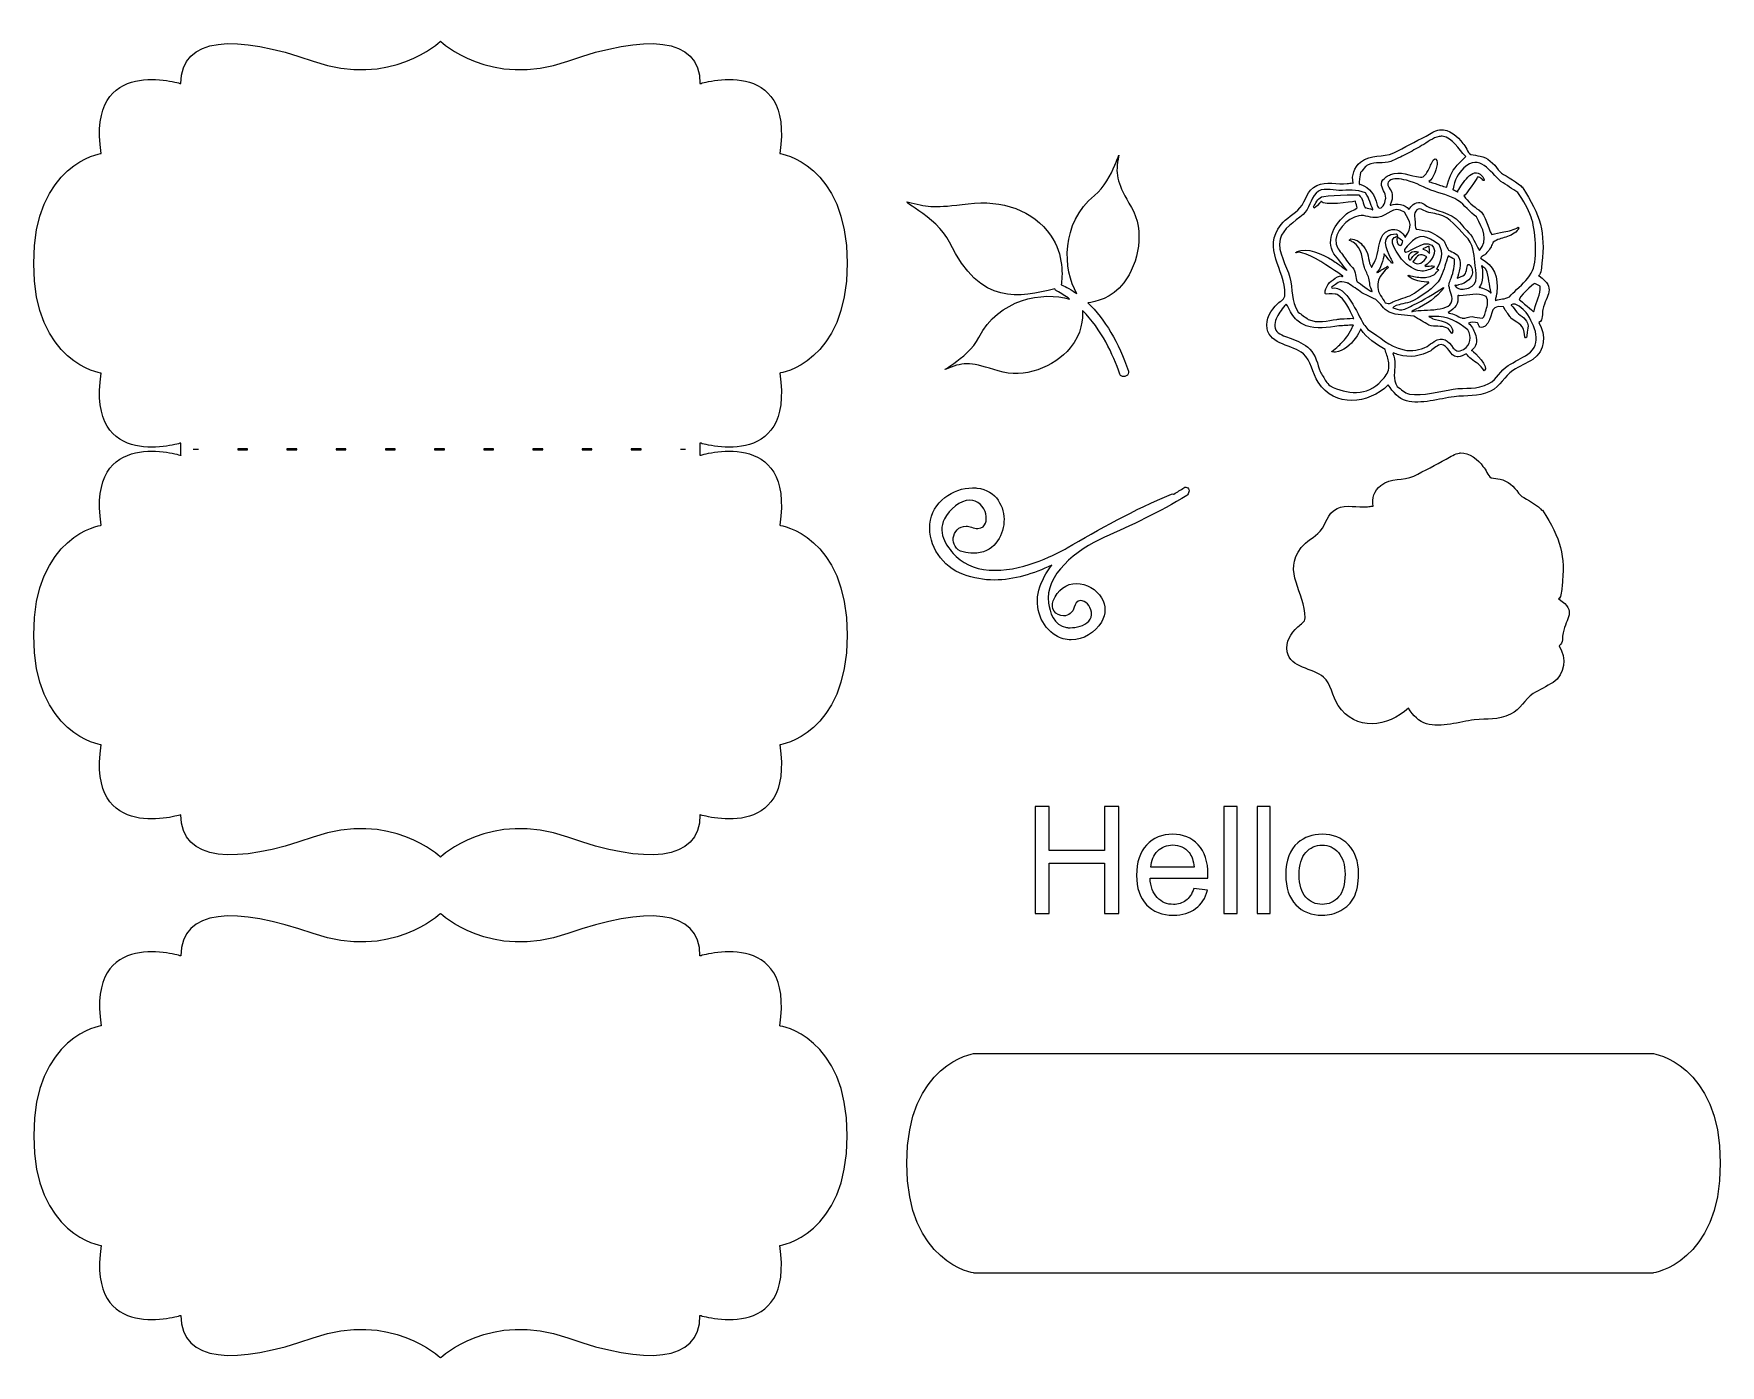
# Model space of a CAD drawing. Header units: centimetres. Extents: x -10.5 to 11.2, y -7.7 to 9.4.
import ezdxf

# ---------------------------------------------------------------- set-up
doc = ezdxf.new("R2010")
doc.units = ezdxf.units.CM
doc.header["$MEASUREMENT"] = 0
doc.layers.add('Layer 1', color=7, linetype='Continuous')

msp = doc.modelspace()

# ---------------------------------------------------------------- linework, layer by layer
at = {"layer": 'Layer 1', "lineweight": 25}
msp.add_open_spline([(-0.89334, 3.07176), (-0.7007, 4.35605), (-1.92077, 3.97079), (-1.92077, 3.97079), (-1.92077, 3.97079), (-1.92077, 3.97079), (-1.92077, 4.12954), (-1.92077, 4.12954), (-1.92077, 4.12954), (-1.92077, 4.12954), (-0.70075, 3.74425), (-0.89337, 5.02854), (-0.89337, 5.02854), (-0.89337, 5.02854), (-0.02646, 5.15697), (-0.02646, 6.44123), (-0.02646, 6.44123), (-0.02646, 7.72552), (-0.89337, 7.85395), (-0.89337, 7.85395), (-0.89337, 7.85395), (-0.70075, 9.13824), (-1.92077, 8.75295), (-1.92077, 8.75295), (-1.92077, 8.75295), (-1.92077, 9.363), (-2.62713, 9.39509), (-3.62241, 9.04193), (-3.62241, 9.04193), (-4.61772, 8.68876), (-5.25986, 9.29876), (-5.25986, 9.29876), (-5.25986, 9.29876), (-5.25986, 9.29876), (-5.90203, 8.68876), (-6.89731, 9.04193), (-6.89731, 9.04193), (-7.89263, 9.39501), (-8.59896, 9.36292), (-8.59896, 8.75287), (-8.59896, 8.75287), (-8.59896, 8.75287), (-9.81903, 9.13818), (-9.62639, 7.85387), (-9.62639, 7.85387), (-9.62639, 7.85387), (-10.49327, 7.72544), (-10.49327, 6.44115), (-10.49327, 6.44115), (-10.49327, 5.15689), (-9.62639, 5.02846), (-9.62639, 5.02846), (-9.62639, 5.02846), (-9.81906, 3.74422), (-8.59896, 4.12951), (-8.59896, 4.12951), (-8.59896, 4.12951), (-8.59896, 4.12951), (-8.59896, 3.97076), (-8.59896, 3.97076), (-8.59896, 3.97076), (-8.59896, 3.97076), (-9.81898, 4.35605), (-9.62636, 3.07173), (-9.62636, 3.07173), (-9.62636, 3.07173), (-10.49327, 2.9433), (-10.49327, 1.65904), (-10.49327, 1.65904), (-10.49327, 0.37478), (-9.62636, 0.24635), (-9.62636, 0.24635), (-9.62636, 0.24635), (-9.81901, -1.03793), (-8.59896, -0.65262), (-8.59896, -0.65262), (-8.59896, -0.65262), (-8.59896, -1.26267), (-7.8926, -1.29476), (-6.89732, -0.9416), (-6.89732, -0.9416), (-5.90201, -0.58843), (-5.25987, -1.19843), (-5.25987, -1.19843), (-5.25987, -1.19843), (-5.25987, -1.19843), (-4.61773, -0.58843), (-3.62244, -0.9416), (-3.62244, -0.9416), (-2.6271, -1.29477), (-1.92077, -1.26267), (-1.92077, -0.65262), (-1.92077, -0.65262), (-1.92077, -0.65262), (-0.7007, -1.03793), (-0.89334, 0.24641), (-0.89334, 0.24641), (-0.89334, 0.24641), (-0.02646, 0.37484), (-0.02646, 1.6591), (-0.02646, 1.6591), (-0.02646, 2.94336), (-0.89334, 3.07176), (-0.89334, 3.07176)], degree=3, knots=[0, 0, 0, 0, 0.03703704, 0.03703704, 0.03703704, 0.03703704, 0.07407407, 0.07407407, 0.07407407, 0.07407407, 0.11111111, 0.11111111, 0.11111111, 0.11111111, 0.14814815, 0.14814815, 0.14814815, 0.14814815, 0.18518519, 0.18518519, 0.18518519, 0.18518519, 0.22222222, 0.22222222, 0.22222222, 0.22222222, 0.25925926, 0.25925926, 0.25925926, 0.25925926, 0.2962963, 0.2962963, 0.2962963, 0.2962963, 0.33333333, 0.33333333, 0.33333333, 0.33333333, 0.37037037, 0.37037037, 0.37037037, 0.37037037, 0.40740741, 0.40740741, 0.40740741, 0.40740741, 0.44444444, 0.44444444, 0.44444444, 0.44444444, 0.48148148, 0.48148148, 0.48148148, 0.48148148, 0.51851852, 0.51851852, 0.51851852, 0.51851852, 0.55555556, 0.55555556, 0.55555556, 0.55555556, 0.59259259, 0.59259259, 0.59259259, 0.59259259, 0.62962963, 0.62962963, 0.62962963, 0.62962963, 0.66666667, 0.66666667, 0.66666667, 0.66666667, 0.7037037, 0.7037037, 0.7037037, 0.7037037, 0.74074074, 0.74074074, 0.74074074, 0.74074074, 0.77777778, 0.77777778, 0.77777778, 0.77777778, 0.81481481, 0.81481481, 0.81481481, 0.81481481, 0.85185185, 0.85185185, 0.85185185, 0.85185185, 0.88888889, 0.88888889, 0.88888889, 0.88888889, 0.92592593, 0.92592593, 0.92592593, 0.92592593, 1, 1, 1, 1], dxfattribs=at)
at = {"layer": 'Layer 1'}
for points, knots in [([(8.9241, 5.84708), (8.96553, 6.03919), (9.10494, 6.11844), (8.8761, 6.27869), (8.8761, 6.27869), (8.87345, 6.27938), (8.87068, 6.28007), (8.86787, 6.2807), (8.86787, 6.2807), (8.90602, 6.30525), (8.90642, 6.40291), (8.91137, 6.44302), (8.91137, 6.44302), (8.95886, 6.83751), (8.89581, 7.05548), (8.6588, 7.42359), (8.6588, 7.42359), (8.65687, 7.42266), (8.65536, 7.42145), (8.65367, 7.42039), (8.65367, 7.42039), (8.62163, 7.46984), (8.44901, 7.56927), (8.39385, 7.59954), (8.39385, 7.59954), (8.37938, 7.61425), (8.36509, 7.62909), (8.35075, 7.64399), (8.35075, 7.64399), (8.29704, 7.72755), (8.20899, 7.80308), (8.11688, 7.82147), (8.11688, 7.82147), (8.07759, 7.82756), (8.03888, 7.83372), (7.99946, 7.83999), (7.99946, 7.83999), (7.94895, 7.86756), (7.93831, 7.94868), (7.89323, 7.98461), (7.89323, 7.98461), (7.83701, 8.07229), (7.71252, 8.16757), (7.60661, 8.16027), (7.60661, 8.16027), (7.6019, 8.15956), (7.59756, 8.15905), (7.59317, 8.15858), (7.59317, 8.15858), (7.53242, 8.14945), (7.47985, 8.11238), (7.42108, 8.07931), (7.42108, 8.07931), (7.28252, 8.00642), (7.14433, 7.9336), (7.00584, 7.86076), (7.00584, 7.86076), (6.8591, 7.79676), (6.71869, 7.85229), (6.57793, 7.7413), (6.57793, 7.7413), (6.49437, 7.67566), (6.46154, 7.57411), (6.48276, 7.47344), (6.48276, 7.47344), (6.48009, 7.47397), (6.47747, 7.47471), (6.47437, 7.47521), (6.47437, 7.47521), (6.45177, 7.47264), (6.42936, 7.47021), (6.40703, 7.4677), (6.40703, 7.4677), (6.28265, 7.45222), (6.13467, 7.50178), (6.0173, 7.44442), (6.0173, 7.44442), (5.87617, 7.37558), (5.8858, 7.25069), (5.79931, 7.15417), (5.79931, 7.15417), (5.72692, 7.07376), (5.6196, 7.02336), (5.55526, 6.94129), (5.55526, 6.94129), (5.30727, 6.62577), (5.60942, 6.3713), (5.60617, 6.03816), (5.60617, 6.03816), (5.60556, 5.97876), (5.55309, 5.96114), (5.51182, 5.92201), (5.51182, 5.92201), (5.41845, 5.83515), (5.35479, 5.73019), (5.37688, 5.60049), (5.37688, 5.60049), (5.41321, 5.39091), (5.70936, 5.3925), (5.84249, 5.27627), (5.84249, 5.27627), (5.94004, 5.1911), (5.95549, 5.03087), (6.03304, 4.9103), (6.03304, 4.9103), (6.24569, 4.57997), (6.67622, 4.6269), (6.93482, 4.87704), (6.93482, 4.87704), (6.99575, 4.78274), (7.06904, 4.70157), (7.16747, 4.67339), (7.16747, 4.67339), (7.3513, 4.62116), (7.59758, 4.7013), (7.78122, 4.72477), (7.78122, 4.72477), (7.95508, 4.74739), (8.07475, 4.71567), (8.25041, 4.79774), (8.25041, 4.79774), (8.38355, 4.86021), (8.42636, 4.9893), (8.53963, 5.06457), (8.53963, 5.06457), (8.62456, 5.11151), (8.70981, 5.15826), (8.7953, 5.20506), (8.7953, 5.20506), (8.95249, 5.31735), (8.97016, 5.51629), (8.87346, 5.67792), (8.87346, 5.67792), (8.93223, 5.71595), (8.91193, 5.79165), (8.9241, 5.84708)], [0, 0, 0, 0, 0.02857143, 0.02857143, 0.02857143, 0.02857143, 0.05714286, 0.05714286, 0.05714286, 0.05714286, 0.08571429, 0.08571429, 0.08571429, 0.08571429, 0.11428571, 0.11428571, 0.11428571, 0.11428571, 0.14285714, 0.14285714, 0.14285714, 0.14285714, 0.17142857, 0.17142857, 0.17142857, 0.17142857, 0.2, 0.2, 0.2, 0.2, 0.22857143, 0.22857143, 0.22857143, 0.22857143, 0.25714286, 0.25714286, 0.25714286, 0.25714286, 0.28571429, 0.28571429, 0.28571429, 0.28571429, 0.31428571, 0.31428571, 0.31428571, 0.31428571, 0.34285714, 0.34285714, 0.34285714, 0.34285714, 0.37142857, 0.37142857, 0.37142857, 0.37142857, 0.4, 0.4, 0.4, 0.4, 0.42857143, 0.42857143, 0.42857143, 0.42857143, 0.45714286, 0.45714286, 0.45714286, 0.45714286, 0.48571429, 0.48571429, 0.48571429, 0.48571429, 0.51428571, 0.51428571, 0.51428571, 0.51428571, 0.54285714, 0.54285714, 0.54285714, 0.54285714, 0.57142857, 0.57142857, 0.57142857, 0.57142857, 0.6, 0.6, 0.6, 0.6, 0.62857143, 0.62857143, 0.62857143, 0.62857143, 0.65714286, 0.65714286, 0.65714286, 0.65714286, 0.68571429, 0.68571429, 0.68571429, 0.68571429, 0.71428571, 0.71428571, 0.71428571, 0.71428571, 0.74285714, 0.74285714, 0.74285714, 0.74285714, 0.77142857, 0.77142857, 0.77142857, 0.77142857, 0.8, 0.8, 0.8, 0.8, 0.82857143, 0.82857143, 0.82857143, 0.82857143, 0.85714286, 0.85714286, 0.85714286, 0.85714286, 0.88571429, 0.88571429, 0.88571429, 0.88571429, 0.91428571, 0.91428571, 0.91428571, 0.91428571, 0.94285714, 0.94285714, 0.94285714, 0.94285714, 1, 1, 1, 1]), ([(6.57982, 7.60984), (6.60054, 7.63521), (6.62165, 7.66088), (6.64253, 7.68654), (6.64253, 7.68654), (6.65396, 7.69395), (6.66542, 7.70162), (6.6769, 7.70914), (6.6769, 7.70914), (6.77035, 7.75719), (6.8724, 7.71472), (6.96776, 7.75314), (6.96776, 7.75314), (7.03248, 7.77944), (7.09889, 7.81132), (7.1648, 7.84537), (7.1648, 7.84537), (7.23227, 7.88064), (7.29961, 7.91829), (7.36374, 7.95536), (7.36374, 7.95536), (7.43621, 7.99748), (7.51275, 8.05691), (7.58927, 8.0736), (7.58927, 8.0736), (7.59819, 8.07447), (7.60679, 8.07553), (7.6157, 8.07664), (7.6157, 8.07664), (7.61977, 8.0763), (7.62393, 8.07595), (7.62832, 8.07556), (7.62832, 8.07556), (7.77199, 8.05426), (7.83231, 7.91599), (7.93106, 7.81391), (7.93106, 7.81391), (7.90272, 7.78526), (7.87394, 7.75642), (7.8456, 7.72781), (7.8456, 7.72781), (7.83769, 7.71995), (7.82975, 7.71223), (7.82216, 7.70447), (7.82216, 7.70447), (7.74035, 7.61327), (7.71678, 7.53731), (7.68733, 7.41898), (7.68733, 7.41898), (7.66047, 7.42729), (7.63383, 7.43591), (7.60679, 7.44438), (7.60679, 7.44438), (7.5611, 7.45891), (7.51535, 7.47356), (7.46952, 7.48809), (7.46952, 7.48809), (7.46846, 7.4897), (7.46735, 7.4914), (7.46634, 7.49314), (7.46634, 7.49314), (7.46459, 7.49198), (7.46282, 7.49081), (7.46126, 7.48978), (7.46126, 7.48978), (7.46015, 7.49137), (7.4592, 7.49314), (7.45793, 7.49489), (7.45793, 7.49489), (7.51347, 7.53058), (7.5667, 7.67301), (7.56464, 7.73939), (7.56464, 7.73939), (7.56348, 7.76984), (7.53874, 7.80683), (7.51421, 7.76752), (7.51421, 7.76752), (7.49164, 7.72397), (7.46926, 7.68055), (7.44693, 7.63737), (7.44693, 7.63737), (7.43063, 7.60546), (7.39637, 7.54249), (7.35052, 7.54828), (7.35052, 7.54828), (7.21246, 7.56638), (7.0934, 7.6361), (6.96407, 7.58241), (6.96407, 7.58241), (6.94587, 7.57479), (6.92753, 7.56513), (6.90904, 7.55212), (6.90904, 7.55212), (6.87583, 7.52952), (6.85028, 7.50394), (6.84726, 7.46507), (6.84726, 7.46507), (6.84207, 7.40178), (6.90759, 7.34767), (6.90272, 7.28087), (6.90272, 7.28087), (6.90018, 7.24478), (6.87375, 7.15212), (6.82676, 7.14956), (6.82676, 7.14956), (6.80919, 7.14887), (6.798, 7.17398), (6.79403, 7.18824), (6.79403, 7.18824), (6.75437, 7.33154), (6.71405, 7.40874), (6.57183, 7.45856), (6.57183, 7.45856), (6.57032, 7.45742), (6.56855, 7.45636), (6.56659, 7.45501), (6.56659, 7.45501), (6.56474, 7.45863), (6.56254, 7.46207), (6.56027, 7.46554), (6.56027, 7.46554), (6.56016, 7.46562), (6.56963, 7.58748), (6.57982, 7.60984)], [0, 0, 0, 0, 0.03125, 0.03125, 0.03125, 0.03125, 0.0625, 0.0625, 0.0625, 0.0625, 0.09375, 0.09375, 0.09375, 0.09375, 0.125, 0.125, 0.125, 0.125, 0.15625, 0.15625, 0.15625, 0.15625, 0.1875, 0.1875, 0.1875, 0.1875, 0.21875, 0.21875, 0.21875, 0.21875, 0.25, 0.25, 0.25, 0.25, 0.28125, 0.28125, 0.28125, 0.28125, 0.3125, 0.3125, 0.3125, 0.3125, 0.34375, 0.34375, 0.34375, 0.34375, 0.375, 0.375, 0.375, 0.375, 0.40625, 0.40625, 0.40625, 0.40625, 0.4375, 0.4375, 0.4375, 0.4375, 0.46875, 0.46875, 0.46875, 0.46875, 0.5, 0.5, 0.5, 0.5, 0.53125, 0.53125, 0.53125, 0.53125, 0.5625, 0.5625, 0.5625, 0.5625, 0.59375, 0.59375, 0.59375, 0.59375, 0.625, 0.625, 0.625, 0.625, 0.65625, 0.65625, 0.65625, 0.65625, 0.6875, 0.6875, 0.6875, 0.6875, 0.71875, 0.71875, 0.71875, 0.71875, 0.75, 0.75, 0.75, 0.75, 0.78125, 0.78125, 0.78125, 0.78125, 0.8125, 0.8125, 0.8125, 0.8125, 0.84375, 0.84375, 0.84375, 0.84375, 0.875, 0.875, 0.875, 0.875, 0.90625, 0.90625, 0.90625, 0.90625, 0.9375, 0.9375, 0.9375, 0.9375, 1, 1, 1, 1]), ([(3.15592, 7.31496), (2.71978, 6.96023), (2.74717, 6.35661), (2.9287, 6.05089), (2.9287, 6.05089), (2.92306, 6.05512), (2.91743, 6.05957), (2.91163, 6.0637), (2.91163, 6.0637), (2.83106, 6.11961), (2.75889, 6.15263), (2.72595, 6.16638), (2.72595, 6.16638), (2.74167, 6.26348), (2.76791, 6.54651), (2.58921, 6.80379), (2.58921, 6.80379), (2.37223, 7.11946), (1.96456, 7.26295), (1.53045, 7.20821), (1.53045, 7.20821), (1.09653, 7.15482), (1.02428, 7.15762), (0.79448, 7.22149), (0.79448, 7.22149), (0.56374, 7.28467), (1.12868, 7.0525), (1.29068, 6.71288), (1.29068, 6.71288), (1.6934, 5.87775), (2.19227, 6.00668), (2.64498, 6.11288), (2.64498, 6.11288), (2.64884, 6.1014), (2.65686, 6.0914), (2.66834, 6.08539), (2.66834, 6.08539), (2.7271, 6.05449), (2.78224, 6.01935), (2.83413, 5.98112), (2.83413, 5.98112), (2.49425, 6.08468), (1.91748, 5.98025), (1.66811, 5.48889), (1.66811, 5.48889), (1.52177, 5.20145), (1.08007, 5.0092), (1.27708, 5.09254), (1.27708, 5.09254), (1.47345, 5.17594), (1.58786, 5.16533), (1.91719, 5.05621), (1.91719, 5.05621), (2.24771, 4.94718), (2.63104, 5.106), (2.84366, 5.35405), (2.84366, 5.35405), (2.99482, 5.53047), (3.00723, 5.73203), (3.00159, 5.83522), (3.00159, 5.83522), (3.24477, 5.58905), (3.3936, 5.27221), (3.48115, 5.01586), (3.48115, 5.01586), (3.48544, 5.00356), (3.49438, 4.99337), (3.50621, 4.98773), (3.50621, 4.98773), (3.51788, 4.98215), (3.53153, 4.98154), (3.54378, 4.98606), (3.54378, 4.98606), (3.54378, 4.98606), (3.56309, 4.9932), (3.56309, 4.9932), (3.56309, 4.9932), (3.58775, 5.00228), (3.60061, 5.02929), (3.59219, 5.05416), (3.59219, 5.05416), (3.4677, 5.42288), (3.28916, 5.72231), (3.07011, 5.93239), (3.07011, 5.93239), (3.16147, 5.94295), (3.37806, 5.98893), (3.53112, 6.18996), (3.53112, 6.18996), (3.72956, 6.45118), (3.80383, 6.861), (3.62947, 7.16077), (3.62947, 7.16077), (3.45537, 7.46001), (3.41899, 7.57058), (3.45992, 7.78087), (3.45992, 7.78087), (3.50078, 7.99148), (3.40543, 7.51713), (3.15592, 7.31496)], [0, 0, 0, 0, 0.03846154, 0.03846154, 0.03846154, 0.03846154, 0.07692308, 0.07692308, 0.07692308, 0.07692308, 0.11538462, 0.11538462, 0.11538462, 0.11538462, 0.15384615, 0.15384615, 0.15384615, 0.15384615, 0.19230769, 0.19230769, 0.19230769, 0.19230769, 0.23076923, 0.23076923, 0.23076923, 0.23076923, 0.26923077, 0.26923077, 0.26923077, 0.26923077, 0.30769231, 0.30769231, 0.30769231, 0.30769231, 0.34615385, 0.34615385, 0.34615385, 0.34615385, 0.38461538, 0.38461538, 0.38461538, 0.38461538, 0.42307692, 0.42307692, 0.42307692, 0.42307692, 0.46153846, 0.46153846, 0.46153846, 0.46153846, 0.5, 0.5, 0.5, 0.5, 0.53846154, 0.53846154, 0.53846154, 0.53846154, 0.57692308, 0.57692308, 0.57692308, 0.57692308, 0.61538462, 0.61538462, 0.61538462, 0.61538462, 0.65384615, 0.65384615, 0.65384615, 0.65384615, 0.69230769, 0.69230769, 0.69230769, 0.69230769, 0.73076923, 0.73076923, 0.73076923, 0.73076923, 0.76923077, 0.76923077, 0.76923077, 0.76923077, 0.80769231, 0.80769231, 0.80769231, 0.80769231, 0.84615385, 0.84615385, 0.84615385, 0.84615385, 0.88461538, 0.88461538, 0.88461538, 0.88461538, 0.92307692, 0.92307692, 0.92307692, 0.92307692, 1, 1, 1, 1]), ([(8.38531, 7.49382), (8.45802, 7.44646), (8.5311, 7.3992), (8.60386, 7.35219), (8.60386, 7.35219), (8.6721, 7.24585), (8.73411, 7.1455), (8.77417, 7.03686), (8.77417, 7.03686), (8.82735, 6.89367), (8.86027, 6.49878), (8.79195, 6.35058), (8.79195, 6.35058), (8.74509, 6.24898), (8.67183, 6.1836), (8.58589, 6.1029), (8.58589, 6.1029), (8.55512, 6.07245), (8.52422, 6.04202), (8.49326, 6.01112), (8.49326, 6.01112), (8.43455, 5.97577), (8.3788, 5.98575), (8.32062, 5.96445), (8.32062, 5.96445), (8.31766, 5.96487), (8.31517, 5.96551), (8.31234, 5.9662), (8.31234, 5.9662), (8.31292, 5.96887), (8.31364, 5.97168), (8.31409, 5.97461), (8.31409, 5.97461), (8.31734, 5.99168), (8.32068, 6.0085), (8.32385, 6.02557), (8.32385, 6.02557), (8.32658, 6.03957), (8.32938, 6.05354), (8.33213, 6.06753), (8.33213, 6.06753), (8.35515, 6.25909), (8.29985, 6.41789), (8.12221, 6.50796), (8.12221, 6.50796), (8.12388, 6.50897), (8.12552, 6.51016), (8.12726, 6.51116), (8.12726, 6.51116), (8.1207, 6.52161), (8.15044, 6.53428), (8.15906, 6.54013), (8.15906, 6.54013), (8.20589, 6.57257), (8.2346, 6.60972), (8.25733, 6.65533), (8.25733, 6.65533), (8.26717, 6.67515), (8.27672, 6.69526), (8.2868, 6.71528), (8.2868, 6.71528), (8.33503, 6.7488), (8.39192, 6.76232), (8.44711, 6.77944), (8.44711, 6.77944), (8.50839, 6.7986), (8.56713, 6.82206), (8.60904, 6.8826), (8.60904, 6.8826), (8.61039, 6.88443), (8.6119, 6.88686), (8.61314, 6.88895), (8.61314, 6.88895), (8.61467, 6.89001), (8.61642, 6.89112), (8.6183, 6.89231), (8.6183, 6.89231), (8.61489, 6.89718), (8.61158, 6.9025), (8.60835, 6.90755), (8.60835, 6.90755), (8.55583, 6.87374), (8.48881, 6.8576), (8.42126, 6.84434), (8.42126, 6.84434), (8.3676, 6.83381), (8.31357, 6.8251), (8.26677, 6.81034), (8.26677, 6.81034), (8.21018, 6.89776), (8.20213, 7.05653), (8.09844, 7.12787), (8.09844, 7.12787), (8.04293, 7.16602), (7.95014, 7.24603), (7.91289, 7.30403), (7.91289, 7.30403), (7.91159, 7.30572), (7.91056, 7.30744), (7.90924, 7.30924), (7.90924, 7.30924), (7.93035, 7.32271), (8.07786, 7.52866), (8.08003, 7.54906), (8.08003, 7.54906), (8.08429, 7.54932), (8.08876, 7.54996), (8.09331, 7.55041), (8.09331, 7.55041), (8.09974, 7.55451), (8.11019, 7.5498), (8.12067, 7.54192), (8.12067, 7.54192), (8.1358, 7.53057), (8.152, 7.51279), (8.15829, 7.50554), (8.15829, 7.50554), (8.16001, 7.50673), (8.16157, 7.50771), (8.16358, 7.50901), (8.16358, 7.50901), (8.16448, 7.50716), (8.16567, 7.50554), (8.16662, 7.50382), (8.16662, 7.50382), (8.1748, 7.50922), (8.1695, 7.52343), (8.1612, 7.5374), (8.1612, 7.5374), (8.15432, 7.54936), (8.14525, 7.56063), (8.14093, 7.56515), (8.14093, 7.56515), (8.01081, 7.7007), (7.88979, 7.4559), (7.83155, 7.37454), (7.83155, 7.37454), (7.83663, 7.36628), (7.83166, 7.36742), (7.82433, 7.3629), (7.82433, 7.3629), (7.80711, 7.37076), (7.78943, 7.37915), (7.7726, 7.38722), (7.7726, 7.38722), (7.76977, 7.38767), (7.76718, 7.38846), (7.76424, 7.3891), (7.76424, 7.3891), (7.76601, 7.39304), (7.76818, 7.39706), (7.77033, 7.40122), (7.77033, 7.40122), (7.78705, 7.51086), (7.82806, 7.59445), (7.90876, 7.6693), (7.90876, 7.6693), (8.11191, 7.85791), (8.24241, 7.61672), (8.38531, 7.49382)], [0, 0, 0, 0, 0.02439024, 0.02439024, 0.02439024, 0.02439024, 0.04878049, 0.04878049, 0.04878049, 0.04878049, 0.07317073, 0.07317073, 0.07317073, 0.07317073, 0.09756098, 0.09756098, 0.09756098, 0.09756098, 0.12195122, 0.12195122, 0.12195122, 0.12195122, 0.14634146, 0.14634146, 0.14634146, 0.14634146, 0.17073171, 0.17073171, 0.17073171, 0.17073171, 0.19512195, 0.19512195, 0.19512195, 0.19512195, 0.2195122, 0.2195122, 0.2195122, 0.2195122, 0.24390244, 0.24390244, 0.24390244, 0.24390244, 0.26829268, 0.26829268, 0.26829268, 0.26829268, 0.29268293, 0.29268293, 0.29268293, 0.29268293, 0.31707317, 0.31707317, 0.31707317, 0.31707317, 0.34146341, 0.34146341, 0.34146341, 0.34146341, 0.36585366, 0.36585366, 0.36585366, 0.36585366, 0.3902439, 0.3902439, 0.3902439, 0.3902439, 0.41463415, 0.41463415, 0.41463415, 0.41463415, 0.43902439, 0.43902439, 0.43902439, 0.43902439, 0.46341463, 0.46341463, 0.46341463, 0.46341463, 0.48780488, 0.48780488, 0.48780488, 0.48780488, 0.51219512, 0.51219512, 0.51219512, 0.51219512, 0.53658537, 0.53658537, 0.53658537, 0.53658537, 0.56097561, 0.56097561, 0.56097561, 0.56097561, 0.58536585, 0.58536585, 0.58536585, 0.58536585, 0.6097561, 0.6097561, 0.6097561, 0.6097561, 0.63414634, 0.63414634, 0.63414634, 0.63414634, 0.65853659, 0.65853659, 0.65853659, 0.65853659, 0.68292683, 0.68292683, 0.68292683, 0.68292683, 0.70731707, 0.70731707, 0.70731707, 0.70731707, 0.73170732, 0.73170732, 0.73170732, 0.73170732, 0.75609756, 0.75609756, 0.75609756, 0.75609756, 0.7804878, 0.7804878, 0.7804878, 0.7804878, 0.80487805, 0.80487805, 0.80487805, 0.80487805, 0.82926829, 0.82926829, 0.82926829, 0.82926829, 0.85365854, 0.85365854, 0.85365854, 0.85365854, 0.87804878, 0.87804878, 0.87804878, 0.87804878, 0.90243902, 0.90243902, 0.90243902, 0.90243902, 0.92682927, 0.92682927, 0.92682927, 0.92682927, 0.95121951, 0.95121951, 0.95121951, 0.95121951, 1, 1, 1, 1]), ([(5.54495, 6.75055), (5.57887, 6.89634), (5.72537, 6.97121), (5.83914, 7.07096), (5.83914, 7.07096), (5.92531, 7.14668), (5.92971, 7.26411), (6.00564, 7.34509), (6.00564, 7.34509), (6.08314, 7.42764), (6.20863, 7.37927), (6.2998, 7.37859), (6.2998, 7.37859), (6.42233, 7.37803), (6.52234, 7.39764), (6.64416, 7.34634), (6.64416, 7.34634), (6.69213, 7.27173), (6.70628, 7.20521), (6.73833, 7.13285), (6.73833, 7.13285), (6.73664, 7.13158), (6.73508, 7.13065), (6.73333, 7.12941), (6.73333, 7.12941), (6.73217, 7.13097), (6.731, 7.1329), (6.72992, 7.13454), (6.72992, 7.13454), (6.7009, 7.14213), (6.6719, 7.15012), (6.64279, 7.15782), (6.64279, 7.15782), (6.64094, 7.15655), (6.63948, 7.15576), (6.63782, 7.15451), (6.63782, 7.15451), (6.60475, 7.20555), (6.61718, 7.27632), (6.55577, 7.32075), (6.55577, 7.32075), (6.54458, 7.32906), (6.10452, 7.31054), (6.07687, 7.29678), (6.07687, 7.29678), (6.02372, 7.2704), (5.99842, 7.21293), (5.97305, 7.16674), (5.97305, 7.16674), (5.97612, 7.16161), (5.97943, 7.1565), (5.98289, 7.15147), (5.98289, 7.15147), (5.98442, 7.15258), (5.98609, 7.15353), (5.98778, 7.1548), (5.98778, 7.1548), (5.99156, 7.14893), (6.05665, 7.22063), (6.06655, 7.23431), (6.06655, 7.23431), (6.06827, 7.23526), (6.06983, 7.23645), (6.07166, 7.23762), (6.07166, 7.23762), (6.1105, 7.17724), (6.44644, 7.23214), (6.51108, 7.23905), (6.51108, 7.23905), (6.51148, 7.23733), (6.51211, 7.23564), (6.51259, 7.2341), (6.51259, 7.2341), (6.5205, 7.20754), (6.52873, 7.181), (6.53677, 7.15451), (6.53677, 7.15451), (6.49436, 7.12726), (6.44223, 7.11218), (6.39948, 7.07693), (6.39948, 7.07693), (6.25023, 6.95599), (6.1254, 6.75231), (6.23491, 6.56314), (6.23491, 6.56314), (6.29087, 6.49313), (6.34686, 6.42339), (6.40271, 6.35362), (6.40271, 6.35362), (6.40099, 6.35243), (6.39932, 6.3514), (6.39766, 6.35042), (6.39766, 6.35042), (6.39652, 6.35193), (6.39552, 6.35362), (6.39427, 6.35542), (6.39427, 6.35542), (6.37638, 6.36778), (6.35852, 6.38032), (6.34082, 6.39299), (6.34082, 6.39299), (6.30645, 6.42064), (6.26446, 6.45117), (6.21819, 6.48049), (6.21819, 6.48049), (6.0782, 6.56897), (5.89685, 6.64583), (5.75681, 6.59442), (5.75681, 6.59442), (5.76229, 6.58601), (5.75194, 6.58421), (5.74485, 6.57966), (5.74485, 6.57966), (5.74596, 6.57783), (5.74678, 6.57611), (5.74808, 6.57434), (5.74808, 6.57434), (5.81817, 6.61958), (6.03468, 6.4869), (6.19155, 6.38379), (6.19155, 6.38379), (6.26169, 6.33765), (6.31987, 6.29764), (6.34787, 6.28198), (6.34787, 6.28198), (6.34895, 6.28026), (6.34999, 6.27862), (6.3512, 6.27698), (6.3512, 6.27698), (6.34752, 6.27476), (6.34435, 6.27264), (6.34083, 6.27026), (6.34083, 6.27026), (6.31633, 6.30833), (6.18573, 6.20824), (6.16877, 6.18009), (6.16877, 6.18009), (6.15816, 6.16231), (6.1321, 6.12016), (6.12435, 6.08569), (6.12435, 6.08569), (6.12057, 6.07048), (6.12067, 6.05685), (6.12755, 6.04735), (6.12755, 6.04735), (6.13276, 6.04036), (6.2047, 6.05455), (6.25217, 6.04632), (6.25217, 6.04632), (6.26154, 6.04476), (6.26992, 6.0424), (6.27672, 6.03878), (6.27672, 6.03878), (6.38155, 5.9824), (6.43907, 5.84317), (6.49217, 5.73271), (6.49217, 5.73271), (6.49037, 5.73141), (6.48881, 5.73046), (6.48696, 5.72922), (6.48696, 5.72922), (6.48617, 5.73094), (6.48468, 5.73271), (6.48381, 5.73456), (6.48381, 5.73456), (6.43203, 5.73191), (6.3806, 5.72969), (6.32884, 5.72713), (6.32884, 5.72713), (6.3108, 5.72552), (6.29212, 5.72276), (6.27317, 5.7198), (6.27317, 5.7198), (6.15395, 5.70125), (6.0219, 5.66736), (5.90582, 5.71932), (5.90582, 5.71932), (5.86253, 5.75067), (5.81959, 5.78179), (5.77631, 5.81311), (5.77631, 5.81311), (5.68299, 5.95797), (5.7076, 6.10772), (5.66992, 6.25774), (5.66992, 6.25774), (5.62885, 6.42305), (5.50484, 6.57797), (5.54495, 6.75055)], [0, 0, 0, 0, 0.02083333, 0.02083333, 0.02083333, 0.02083333, 0.04166667, 0.04166667, 0.04166667, 0.04166667, 0.0625, 0.0625, 0.0625, 0.0625, 0.08333333, 0.08333333, 0.08333333, 0.08333333, 0.10416667, 0.10416667, 0.10416667, 0.10416667, 0.125, 0.125, 0.125, 0.125, 0.14583333, 0.14583333, 0.14583333, 0.14583333, 0.16666667, 0.16666667, 0.16666667, 0.16666667, 0.1875, 0.1875, 0.1875, 0.1875, 0.20833333, 0.20833333, 0.20833333, 0.20833333, 0.22916667, 0.22916667, 0.22916667, 0.22916667, 0.25, 0.25, 0.25, 0.25, 0.27083333, 0.27083333, 0.27083333, 0.27083333, 0.29166667, 0.29166667, 0.29166667, 0.29166667, 0.3125, 0.3125, 0.3125, 0.3125, 0.33333333, 0.33333333, 0.33333333, 0.33333333, 0.35416667, 0.35416667, 0.35416667, 0.35416667, 0.375, 0.375, 0.375, 0.375, 0.39583333, 0.39583333, 0.39583333, 0.39583333, 0.41666667, 0.41666667, 0.41666667, 0.41666667, 0.4375, 0.4375, 0.4375, 0.4375, 0.45833333, 0.45833333, 0.45833333, 0.45833333, 0.47916667, 0.47916667, 0.47916667, 0.47916667, 0.5, 0.5, 0.5, 0.5, 0.52083333, 0.52083333, 0.52083333, 0.52083333, 0.54166667, 0.54166667, 0.54166667, 0.54166667, 0.5625, 0.5625, 0.5625, 0.5625, 0.58333333, 0.58333333, 0.58333333, 0.58333333, 0.60416667, 0.60416667, 0.60416667, 0.60416667, 0.625, 0.625, 0.625, 0.625, 0.64583333, 0.64583333, 0.64583333, 0.64583333, 0.66666667, 0.66666667, 0.66666667, 0.66666667, 0.6875, 0.6875, 0.6875, 0.6875, 0.70833333, 0.70833333, 0.70833333, 0.70833333, 0.72916667, 0.72916667, 0.72916667, 0.72916667, 0.75, 0.75, 0.75, 0.75, 0.77083333, 0.77083333, 0.77083333, 0.77083333, 0.79166667, 0.79166667, 0.79166667, 0.79166667, 0.8125, 0.8125, 0.8125, 0.8125, 0.83333333, 0.83333333, 0.83333333, 0.83333333, 0.85416667, 0.85416667, 0.85416667, 0.85416667, 0.875, 0.875, 0.875, 0.875, 0.89583333, 0.89583333, 0.89583333, 0.89583333, 0.91666667, 0.91666667, 0.91666667, 0.91666667, 0.9375, 0.9375, 0.9375, 0.9375, 0.95833333, 0.95833333, 0.95833333, 0.95833333, 1, 1, 1, 1]), ([(7.94449, 6.86268), (7.92761, 6.88083), (7.91115, 6.89906), (7.8948, 6.91729), (7.8948, 6.91729), (7.79249, 7.07617), (7.62294, 7.09787), (7.46419, 7.15997), (7.46419, 7.15997), (7.41688, 7.1786), (7.37812, 7.2286), (7.32258, 7.22564), (7.32258, 7.22564), (7.29102, 7.22395), (7.26199, 7.20418), (7.23836, 7.18074), (7.23836, 7.18074), (7.22293, 7.16531), (7.20971, 7.14859), (7.19949, 7.13383), (7.19949, 7.13383), (7.15348, 7.20532), (7.04135, 7.21664), (6.96991, 7.18788), (6.96991, 7.18788), (6.96864, 7.18952), (6.96771, 7.1914), (6.96647, 7.19304), (6.96647, 7.19304), (6.9647, 7.19196), (6.96324, 7.19092), (6.96123, 7.18965), (6.96123, 7.18965), (6.96052, 7.1914), (6.95911, 7.19309), (6.95811, 7.19481), (6.95811, 7.19481), (6.96454, 7.2096), (6.97123, 7.22473), (6.97798, 7.2395), (6.97798, 7.2395), (6.98835, 7.27662), (6.99065, 7.3175), (6.97914, 7.35266), (6.97914, 7.35266), (6.96287, 7.40399), (6.89439, 7.45722), (6.94964, 7.50069), (6.94964, 7.50069), (6.99872, 7.54003), (7.08175, 7.53334), (7.16964, 7.50926), (7.16964, 7.50926), (7.29003, 7.47611), (7.41901, 7.41025), (7.48307, 7.38414), (7.48307, 7.38414), (7.59893, 7.33715), (7.72699, 7.31963), (7.83084, 7.25095), (7.83084, 7.25095), (7.91789, 7.19354), (7.98454, 7.09826), (8.06994, 7.03733), (8.06994, 7.03733), (8.15437, 6.88646), (8.22448, 6.74298), (8.1087, 6.60736), (8.1087, 6.60736), (8.05434, 6.69195), (8.02457, 6.79437), (7.94449, 6.86268)], [0, 0, 0, 0, 0.05263158, 0.05263158, 0.05263158, 0.05263158, 0.10526316, 0.10526316, 0.10526316, 0.10526316, 0.15789474, 0.15789474, 0.15789474, 0.15789474, 0.21052632, 0.21052632, 0.21052632, 0.21052632, 0.26315789, 0.26315789, 0.26315789, 0.26315789, 0.31578947, 0.31578947, 0.31578947, 0.31578947, 0.36842105, 0.36842105, 0.36842105, 0.36842105, 0.42105263, 0.42105263, 0.42105263, 0.42105263, 0.47368421, 0.47368421, 0.47368421, 0.47368421, 0.52631579, 0.52631579, 0.52631579, 0.52631579, 0.57894737, 0.57894737, 0.57894737, 0.57894737, 0.63157895, 0.63157895, 0.63157895, 0.63157895, 0.68421053, 0.68421053, 0.68421053, 0.68421053, 0.73684211, 0.73684211, 0.73684211, 0.73684211, 0.78947368, 0.78947368, 0.78947368, 0.78947368, 0.84210526, 0.84210526, 0.84210526, 0.84210526, 0.89473684, 0.89473684, 0.89473684, 0.89473684, 1, 1, 1, 1]), ([(7.14359, 7.09758), (7.22394, 6.97272), (7.24723, 6.90102), (7.16044, 6.79111), (7.16044, 6.79111), (7.16586, 6.7827), (7.16084, 6.78405), (7.15348, 6.77934), (7.15348, 6.77934), (7.11633, 6.8371), (7.06305, 6.88639), (6.99515, 6.87769), (6.99515, 6.87769), (6.97668, 6.87541), (6.9603, 6.87153), (6.94525, 6.866), (6.94525, 6.866), (6.80386, 6.81491), (6.8206, 6.63465), (6.78089, 6.50434), (6.78089, 6.50434), (6.76147, 6.46748), (6.74255, 6.43076), (6.72308, 6.39398), (6.72308, 6.39398), (6.72128, 6.3929), (6.71964, 6.39186), (6.71811, 6.39067), (6.71811, 6.39067), (6.67588, 6.45605), (6.68734, 6.5517), (6.63945, 6.62882), (6.63945, 6.62882), (6.62934, 6.6453), (6.61648, 6.66097), (6.59979, 6.67525), (6.59979, 6.67525), (6.56272, 6.73293), (6.5161, 6.74618), (6.45451, 6.7551), (6.45451, 6.7551), (6.44752, 6.75071), (6.44102, 6.74637), (6.43411, 6.74198), (6.43411, 6.74198), (6.43543, 6.7401), (6.43641, 6.73865), (6.43736, 6.73669), (6.43736, 6.73669), (6.4526, 6.72873), (6.46789, 6.72055), (6.48353, 6.71237), (6.48353, 6.71237), (6.60399, 6.63733), (6.59508, 6.49896), (6.62746, 6.38931), (6.62746, 6.38931), (6.64744, 6.34269), (6.66733, 6.29647), (6.6871, 6.24985), (6.6871, 6.24985), (6.70099, 6.18934), (6.69123, 6.14108), (6.72986, 6.0807), (6.72986, 6.0807), (6.72814, 6.07972), (6.72647, 6.0785), (6.72489, 6.07737), (6.72489, 6.07737), (6.72386, 6.07909), (6.72269, 6.0807), (6.72156, 6.08248), (6.72156, 6.08248), (6.70394, 6.07097), (6.57027, 6.19183), (6.53677, 6.2016), (6.53677, 6.2016), (6.50214, 6.2552), (6.5282, 6.334), (6.47555, 6.38601), (6.47555, 6.38601), (6.43642, 6.42485), (6.38771, 6.48888), (6.35852, 6.53439), (6.35852, 6.53439), (6.32529, 6.58567), (6.2792, 6.62914), (6.26539, 6.68872), (6.26539, 6.68872), (6.23012, 6.84019), (6.40604, 7.02477), (6.55603, 7.05379), (6.55603, 7.05379), (6.63607, 7.06935), (6.71867, 7.01791), (6.79857, 7.03114), (6.79857, 7.03114), (6.94235, 7.05522), (6.98812, 7.19558), (7.14359, 7.09758)], [0, 0, 0, 0, 0.03846154, 0.03846154, 0.03846154, 0.03846154, 0.07692308, 0.07692308, 0.07692308, 0.07692308, 0.11538462, 0.11538462, 0.11538462, 0.11538462, 0.15384615, 0.15384615, 0.15384615, 0.15384615, 0.19230769, 0.19230769, 0.19230769, 0.19230769, 0.23076923, 0.23076923, 0.23076923, 0.23076923, 0.26923077, 0.26923077, 0.26923077, 0.26923077, 0.30769231, 0.30769231, 0.30769231, 0.30769231, 0.34615385, 0.34615385, 0.34615385, 0.34615385, 0.38461538, 0.38461538, 0.38461538, 0.38461538, 0.42307692, 0.42307692, 0.42307692, 0.42307692, 0.46153846, 0.46153846, 0.46153846, 0.46153846, 0.5, 0.5, 0.5, 0.5, 0.53846154, 0.53846154, 0.53846154, 0.53846154, 0.57692308, 0.57692308, 0.57692308, 0.57692308, 0.61538462, 0.61538462, 0.61538462, 0.61538462, 0.65384615, 0.65384615, 0.65384615, 0.65384615, 0.69230769, 0.69230769, 0.69230769, 0.69230769, 0.73076923, 0.73076923, 0.73076923, 0.73076923, 0.76923077, 0.76923077, 0.76923077, 0.76923077, 0.80769231, 0.80769231, 0.80769231, 0.80769231, 0.84615385, 0.84615385, 0.84615385, 0.84615385, 0.88461538, 0.88461538, 0.88461538, 0.88461538, 0.92307692, 0.92307692, 0.92307692, 0.92307692, 1, 1, 1, 1]), ([(8.01447, 6.35971), (8.01061, 6.38074), (7.9968, 6.41458), (7.97674, 6.42639), (7.97674, 6.42639), (7.96571, 6.4329), (7.95965, 6.4266), (7.95637, 6.41517), (7.95637, 6.41517), (7.92605, 6.30756), (7.95171, 6.29269), (7.82516, 6.25192), (7.82516, 6.25192), (7.82421, 6.2534), (7.82307, 6.25525), (7.82193, 6.25689), (7.82193, 6.25689), (7.82354, 6.25792), (7.82516, 6.25906), (7.82696, 6.26009), (7.82696, 6.26009), (7.8304, 6.2757), (7.83413, 6.29147), (7.83789, 6.30711), (7.83789, 6.30711), (7.86374, 6.39852), (7.88782, 6.50825), (7.79556, 6.5691), (7.79556, 6.5691), (7.76624, 6.58286), (7.73727, 6.59672), (7.70838, 6.61059), (7.70838, 6.61059), (7.70523, 6.61678), (7.70219, 6.62266), (7.69946, 6.62882), (7.69946, 6.62882), (7.69623, 6.63546), (7.6929, 6.64221), (7.68972, 6.64861), (7.68972, 6.64861), (7.67715, 6.67414), (7.66474, 6.69981), (7.6522, 6.72529), (7.6522, 6.72529), (7.61563, 6.77834), (7.50787, 6.83202), (7.44995, 6.85475), (7.44995, 6.85475), (7.39841, 6.86361), (7.34655, 6.8724), (7.29504, 6.88142), (7.29504, 6.88142), (7.27377, 6.90134), (7.28186, 6.95529), (7.27996, 6.98003), (7.27996, 6.98003), (7.27932, 6.99183), (7.27761, 7.00517), (7.27641, 7.01898), (7.27641, 7.01898), (7.27284, 7.05155), (7.27114, 7.0869), (7.2881, 7.11296), (7.2881, 7.11296), (7.32834, 7.17474), (7.38274, 7.11995), (7.43103, 7.10444), (7.43103, 7.10444), (7.49974, 7.08256), (7.57147, 7.08129), (7.63807, 7.05118), (7.63807, 7.05118), (7.77555, 6.98943), (7.84807, 6.8646), (7.96118, 6.75807), (7.96118, 6.75807), (8.04225, 6.63194), (8.04225, 6.53902), (8.05492, 6.41012), (8.05492, 6.41012), (8.06873, 6.27132), (8.10945, 6.12866), (7.8981, 6.11024), (7.8981, 6.11024), (7.84804, 6.10582), (7.82285, 6.11312), (7.79171, 6.15794), (7.79171, 6.15794), (7.79322, 6.159), (7.79531, 6.16032), (7.79682, 6.16135), (7.79682, 6.16135), (7.80341, 6.15095), (7.83037, 6.16151), (7.84071, 6.16368), (7.84071, 6.16368), (7.9362, 6.18665), (8.03553, 6.24647), (8.01447, 6.35971)], [0, 0, 0, 0, 0.03846154, 0.03846154, 0.03846154, 0.03846154, 0.07692308, 0.07692308, 0.07692308, 0.07692308, 0.11538462, 0.11538462, 0.11538462, 0.11538462, 0.15384615, 0.15384615, 0.15384615, 0.15384615, 0.19230769, 0.19230769, 0.19230769, 0.19230769, 0.23076923, 0.23076923, 0.23076923, 0.23076923, 0.26923077, 0.26923077, 0.26923077, 0.26923077, 0.30769231, 0.30769231, 0.30769231, 0.30769231, 0.34615385, 0.34615385, 0.34615385, 0.34615385, 0.38461538, 0.38461538, 0.38461538, 0.38461538, 0.42307692, 0.42307692, 0.42307692, 0.42307692, 0.46153846, 0.46153846, 0.46153846, 0.46153846, 0.5, 0.5, 0.5, 0.5, 0.53846154, 0.53846154, 0.53846154, 0.53846154, 0.57692308, 0.57692308, 0.57692308, 0.57692308, 0.61538462, 0.61538462, 0.61538462, 0.61538462, 0.65384615, 0.65384615, 0.65384615, 0.65384615, 0.69230769, 0.69230769, 0.69230769, 0.69230769, 0.73076923, 0.73076923, 0.73076923, 0.73076923, 0.76923077, 0.76923077, 0.76923077, 0.76923077, 0.80769231, 0.80769231, 0.80769231, 0.80769231, 0.84615385, 0.84615385, 0.84615385, 0.84615385, 0.88461538, 0.88461538, 0.88461538, 0.88461538, 0.92307692, 0.92307692, 0.92307692, 0.92307692, 1, 1, 1, 1]), ([(6.9283, 6.40059), (6.92801, 6.40125), (6.92748, 6.40191), (6.92719, 6.4026), (6.92719, 6.4026), (6.88515, 6.37559), (6.84303, 6.35794), (6.80453, 6.32362), (6.80453, 6.32362), (6.80363, 6.32515), (6.80244, 6.32685), (6.80128, 6.32873), (6.80128, 6.32873), (6.7976, 6.32648), (6.79422, 6.32431), (6.79099, 6.32219), (6.79099, 6.32219), (6.79022, 6.32375), (6.78877, 6.3255), (6.78789, 6.3273), (6.78789, 6.3273), (6.83562, 6.35791), (6.87235, 6.49663), (6.88071, 6.55307), (6.88071, 6.55307), (6.87957, 6.5546), (6.87859, 6.55638), (6.87716, 6.5582), (6.87716, 6.5582), (6.87883, 6.55913), (6.88071, 6.56029), (6.88248, 6.5614), (6.88248, 6.5614), (6.915, 6.52222), (6.94741, 6.48287), (6.97977, 6.44385), (6.97977, 6.44385), (6.98138, 6.4447), (6.98313, 6.44597), (6.98496, 6.44705), (6.98496, 6.44705), (6.98594, 6.4452), (6.98697, 6.44366), (6.98829, 6.44184), (6.98829, 6.44184), (6.9899, 6.44303), (6.99173, 6.44419), (6.99334, 6.4452), (6.99334, 6.4452), (6.99233, 6.44671), (6.99114, 6.44851), (6.99009, 6.4502), (6.99009, 6.4502), (6.99911, 6.45605), (6.97003, 6.49536), (6.96469, 6.50571), (6.96469, 6.50571), (6.90227, 6.62903), (6.82092, 6.81162), (7.03459, 6.81826), (7.03459, 6.81826), (7.04372, 6.82421), (7.05398, 6.79958), (7.05946, 6.79098), (7.05946, 6.79098), (7.05769, 6.78974), (7.05613, 6.78881), (7.05427, 6.78767), (7.05427, 6.78767), (7.04861, 6.79645), (7.02157, 6.77952), (7.01252, 6.77373), (7.01252, 6.77373), (6.92039, 6.71425), (7.11142, 6.47875), (7.16868, 6.43046), (7.16868, 6.43046), (7.21509, 6.39165), (7.30552, 6.34243), (7.36902, 6.34042), (7.36902, 6.34042), (7.42133, 6.33928), (7.47641, 6.36595), (7.52602, 6.39127), (7.52602, 6.39127), (7.52523, 6.39294), (7.52382, 6.39466), (7.52279, 6.39648), (7.52279, 6.39648), (7.55539, 6.41741), (7.42593, 6.40362), (7.41854, 6.40145), (7.41854, 6.40145), (7.41743, 6.40293), (7.41637, 6.40476), (7.41534, 6.40642), (7.41534, 6.40642), (7.4123, 6.40698), (7.40986, 6.40772), (7.40669, 6.40835), (7.40669, 6.40835), (7.48112, 6.45603), (7.58206, 6.5984), (7.49445, 6.67391), (7.49445, 6.67391), (7.39036, 6.76334), (7.16486, 6.53487), (7.14377, 6.59618), (7.14377, 6.59618), (7.13398, 6.62494), (7.17737, 6.66143), (7.19401, 6.68024), (7.19401, 6.68024), (7.34114, 6.84571), (7.42737, 6.79208), (7.5848, 6.68159), (7.5848, 6.68159), (7.58639, 6.68265), (7.58803, 6.68365), (7.58993, 6.6849), (7.58993, 6.6849), (7.64909, 6.5706), (7.62337, 6.47149), (7.56104, 6.37042), (7.56104, 6.37042), (7.56218, 6.36875), (7.56332, 6.36719), (7.56443, 6.36555), (7.56443, 6.36555), (7.55377, 6.35841), (7.5711, 6.35983), (7.57615, 6.35841), (7.57615, 6.35841), (7.57861, 6.35775), (7.58142, 6.35733), (7.58446, 6.35666), (7.58446, 6.35666), (7.56597, 6.33674), (7.54752, 6.31708), (7.52921, 6.29734), (7.52921, 6.29734), (7.48161, 6.26779), (7.42695, 6.25831), (7.37141, 6.2594), (7.37141, 6.2594), (7.31468, 6.26022), (7.25677, 6.27218), (7.20456, 6.28522), (7.20456, 6.28522), (7.19906, 6.29379), (7.19829, 6.28824), (7.19112, 6.28387), (7.19112, 6.28387), (7.19202, 6.28204), (7.19321, 6.28054), (7.19435, 6.27868), (7.19435, 6.27868), (7.18906, 6.27553), (7.19165, 6.27484), (7.19771, 6.27368), (7.19771, 6.27368), (7.22774, 6.2269), (7.40112, 6.19333), (7.45401, 6.20039), (7.45401, 6.20039), (7.45509, 6.19875), (7.45626, 6.19724), (7.4574, 6.19547), (7.4574, 6.19547), (7.39586, 6.1488), (7.33432, 6.1025), (7.27309, 6.05614), (7.27309, 6.05614), (7.19096, 6.00711), (7.11624, 5.99169), (7.03515, 5.96235), (7.03515, 5.96235), (6.97165, 5.93975), (6.95834, 5.90681), (6.89606, 5.93502), (6.89606, 5.93502), (6.8763, 5.96553), (6.85648, 5.99611), (6.83682, 6.02694), (6.83682, 6.02694), (6.74837, 6.16405), (6.82348, 6.29779), (6.93691, 6.38704), (6.93691, 6.38704), (6.93386, 6.3917), (6.9311, 6.39609), (6.9283, 6.40059)], [0, 0, 0, 0, 0.02040816, 0.02040816, 0.02040816, 0.02040816, 0.04081633, 0.04081633, 0.04081633, 0.04081633, 0.06122449, 0.06122449, 0.06122449, 0.06122449, 0.08163265, 0.08163265, 0.08163265, 0.08163265, 0.10204082, 0.10204082, 0.10204082, 0.10204082, 0.12244898, 0.12244898, 0.12244898, 0.12244898, 0.14285714, 0.14285714, 0.14285714, 0.14285714, 0.16326531, 0.16326531, 0.16326531, 0.16326531, 0.18367347, 0.18367347, 0.18367347, 0.18367347, 0.20408163, 0.20408163, 0.20408163, 0.20408163, 0.2244898, 0.2244898, 0.2244898, 0.2244898, 0.24489796, 0.24489796, 0.24489796, 0.24489796, 0.26530612, 0.26530612, 0.26530612, 0.26530612, 0.28571429, 0.28571429, 0.28571429, 0.28571429, 0.30612245, 0.30612245, 0.30612245, 0.30612245, 0.32653061, 0.32653061, 0.32653061, 0.32653061, 0.34693878, 0.34693878, 0.34693878, 0.34693878, 0.36734694, 0.36734694, 0.36734694, 0.36734694, 0.3877551, 0.3877551, 0.3877551, 0.3877551, 0.40816327, 0.40816327, 0.40816327, 0.40816327, 0.42857143, 0.42857143, 0.42857143, 0.42857143, 0.44897959, 0.44897959, 0.44897959, 0.44897959, 0.46938776, 0.46938776, 0.46938776, 0.46938776, 0.48979592, 0.48979592, 0.48979592, 0.48979592, 0.51020408, 0.51020408, 0.51020408, 0.51020408, 0.53061224, 0.53061224, 0.53061224, 0.53061224, 0.55102041, 0.55102041, 0.55102041, 0.55102041, 0.57142857, 0.57142857, 0.57142857, 0.57142857, 0.59183673, 0.59183673, 0.59183673, 0.59183673, 0.6122449, 0.6122449, 0.6122449, 0.6122449, 0.63265306, 0.63265306, 0.63265306, 0.63265306, 0.65306122, 0.65306122, 0.65306122, 0.65306122, 0.67346939, 0.67346939, 0.67346939, 0.67346939, 0.69387755, 0.69387755, 0.69387755, 0.69387755, 0.71428571, 0.71428571, 0.71428571, 0.71428571, 0.73469388, 0.73469388, 0.73469388, 0.73469388, 0.75510204, 0.75510204, 0.75510204, 0.75510204, 0.7755102, 0.7755102, 0.7755102, 0.7755102, 0.79591837, 0.79591837, 0.79591837, 0.79591837, 0.81632653, 0.81632653, 0.81632653, 0.81632653, 0.83673469, 0.83673469, 0.83673469, 0.83673469, 0.85714286, 0.85714286, 0.85714286, 0.85714286, 0.87755102, 0.87755102, 0.87755102, 0.87755102, 0.89795918, 0.89795918, 0.89795918, 0.89795918, 0.91836735, 0.91836735, 0.91836735, 0.91836735, 0.93877551, 0.93877551, 0.93877551, 0.93877551, 0.95918367, 0.95918367, 0.95918367, 0.95918367, 1, 1, 1, 1]), ([(7.12078, 6.72936), (7.11901, 6.71407), (7.10998, 6.66708), (7.08903, 6.66856), (7.08903, 6.66856), (7.04511, 6.67166), (7.04051, 6.74823), (7.04744, 6.77603), (7.04744, 6.77603), (7.04908, 6.77698), (7.05075, 6.77809), (7.05244, 6.77926), (7.05244, 6.77926), (7.05387, 6.77738), (7.05482, 6.77593), (7.05599, 6.77421), (7.05599, 6.77421), (7.07742, 6.75926), (7.09925, 6.74428), (7.12078, 6.72936)], [0, 0, 0, 0, 0.16666667, 0.16666667, 0.16666667, 0.16666667, 0.33333333, 0.33333333, 0.33333333, 0.33333333, 0.5, 0.5, 0.5, 0.5, 0.66666667, 0.66666667, 0.66666667, 0.66666667, 1, 1, 1, 1]), ([(7.75348, 5.95958), (7.72469, 5.79977), (7.33859, 5.86097), (7.23916, 5.81655), (7.23916, 5.81655), (7.23294, 5.82663), (7.27393, 5.84401), (7.28305, 5.84809), (7.28305, 5.84809), (7.43185, 5.91797), (7.55412, 5.9984), (7.64783, 6.12334), (7.64783, 6.12334), (7.64714, 6.12469), (7.64627, 6.12612), (7.64529, 6.12765), (7.64529, 6.12765), (7.64503, 6.12784), (7.64489, 6.1281), (7.64479, 6.1285), (7.64479, 6.1285), (7.52242, 6.04973), (7.38791, 5.96753), (7.26043, 5.90691), (7.26043, 5.90691), (7.21167, 5.88386), (7.15864, 5.84534), (7.10779, 5.84251), (7.10779, 5.84251), (7.06763, 5.84029), (7.0323, 5.85558), (6.9959, 5.86952), (6.9959, 5.86952), (6.98439, 5.88717), (7.08356, 5.91159), (7.0952, 5.91474), (7.0952, 5.91474), (7.13367, 5.92329), (7.17238, 5.93183), (7.2113, 5.94043), (7.2113, 5.94043), (7.33132, 5.98909), (7.54706, 6.13805), (7.60302, 6.24449), (7.60302, 6.24449), (7.64546, 6.32511), (7.66178, 6.41549), (7.69372, 6.49997), (7.69372, 6.49997), (7.69737, 6.5095), (7.70102, 6.51889), (7.70504, 6.5281), (7.70504, 6.5281), (7.70557, 6.5308), (7.70612, 6.5336), (7.70687, 6.53643), (7.70687, 6.53643), (7.73291, 6.5219), (7.7591, 6.50775), (7.78532, 6.49322), (7.78532, 6.49322), (7.79561, 6.42165), (7.77093, 6.32121), (7.74494, 6.25166), (7.74494, 6.25166), (7.73539, 6.22737), (7.72581, 6.20335), (7.71647, 6.17911), (7.71647, 6.17911), (7.70827, 6.10584), (7.76751, 6.03647), (7.75348, 5.95958)], [0, 0, 0, 0, 0.05263158, 0.05263158, 0.05263158, 0.05263158, 0.10526316, 0.10526316, 0.10526316, 0.10526316, 0.15789474, 0.15789474, 0.15789474, 0.15789474, 0.21052632, 0.21052632, 0.21052632, 0.21052632, 0.26315789, 0.26315789, 0.26315789, 0.26315789, 0.31578947, 0.31578947, 0.31578947, 0.31578947, 0.36842105, 0.36842105, 0.36842105, 0.36842105, 0.42105263, 0.42105263, 0.42105263, 0.42105263, 0.47368421, 0.47368421, 0.47368421, 0.47368421, 0.52631579, 0.52631579, 0.52631579, 0.52631579, 0.57894737, 0.57894737, 0.57894737, 0.57894737, 0.63157895, 0.63157895, 0.63157895, 0.63157895, 0.68421053, 0.68421053, 0.68421053, 0.68421053, 0.73684211, 0.73684211, 0.73684211, 0.73684211, 0.78947368, 0.78947368, 0.78947368, 0.78947368, 0.84210526, 0.84210526, 0.84210526, 0.84210526, 0.89473684, 0.89473684, 0.89473684, 0.89473684, 1, 1, 1, 1]), ([(7.2263, 6.48692), (7.22463, 6.48573), (7.22297, 6.4848), (7.22103, 6.48361), (7.22103, 6.48361), (7.21849, 6.48422), (7.21566, 6.4848), (7.21283, 6.48557), (7.21283, 6.48557), (7.21108, 6.48427), (7.2096, 6.48319), (7.20778, 6.48221), (7.20778, 6.48221), (7.15616, 6.56267), (7.25805, 6.60588), (7.32208, 6.58474), (7.32208, 6.58474), (7.2808, 6.55587), (7.23813, 6.53352), (7.2263, 6.48692)], [0, 0, 0, 0, 0.16666667, 0.16666667, 0.16666667, 0.16666667, 0.33333333, 0.33333333, 0.33333333, 0.33333333, 0.5, 0.5, 0.5, 0.5, 0.66666667, 0.66666667, 0.66666667, 0.66666667, 1, 1, 1, 1]), ([(7.43249, 6.52576), (7.38611, 6.4534), (7.32986, 6.40482), (7.25112, 6.45959), (7.25112, 6.45959), (7.25194, 6.4616), (7.25326, 6.46377), (7.254, 6.46594), (7.254, 6.46594), (7.31946, 6.54341), (7.33092, 6.57945), (7.43249, 6.52576)], [0, 0, 0, 0, 0.25, 0.25, 0.25, 0.25, 0.5, 0.5, 0.5, 0.5, 1, 1, 1, 1]), ([(7.38026, 6.62921), (7.38026, 6.62921), (7.43249, 6.65469), (7.46146, 6.6599), (7.46146, 6.6599), (7.4635, 6.63455), (7.46503, 6.60939), (7.46699, 6.58402), (7.46699, 6.58402), (7.47236, 6.57582), (7.46731, 6.57706), (7.46008, 6.5724), (7.46008, 6.5724), (7.44426, 6.59685), (7.41023, 6.61743), (7.38343, 6.62418), (7.38343, 6.62418), (7.38222, 6.62572), (7.38127, 6.6275), (7.38026, 6.62921)], [0, 0, 0, 0, 0.16666667, 0.16666667, 0.16666667, 0.16666667, 0.33333333, 0.33333333, 0.33333333, 0.33333333, 0.5, 0.5, 0.5, 0.5, 0.66666667, 0.66666667, 0.66666667, 0.66666667, 1, 1, 1, 1]), ([(8.1112, 6.13286), (8.10951, 6.1317), (8.108, 6.13051), (8.10631, 6.12947), (8.10631, 6.12947), (8.10507, 6.13103), (8.10398, 6.13294), (8.10266, 6.13468), (8.10266, 6.13468), (8.16084, 6.17188), (8.15285, 6.35458), (8.13584, 6.40842), (8.13584, 6.40842), (8.1374, 6.40943), (8.13899, 6.41064), (8.14097, 6.41178), (8.14097, 6.41178), (8.15804, 6.39622), (8.17534, 6.38096), (8.19225, 6.36532), (8.19225, 6.36532), (8.23292, 6.26258), (8.23207, 6.16395), (8.25834, 6.06142), (8.25834, 6.06142), (8.25633, 6.06028), (8.2549, 6.05925), (8.25315, 6.05819), (8.25315, 6.05819), (8.22484, 6.10195), (8.15687, 6.1173), (8.1112, 6.13286)], [0, 0, 0, 0, 0.11111111, 0.11111111, 0.11111111, 0.11111111, 0.22222222, 0.22222222, 0.22222222, 0.22222222, 0.33333333, 0.33333333, 0.33333333, 0.33333333, 0.44444444, 0.44444444, 0.44444444, 0.44444444, 0.55555556, 0.55555556, 0.55555556, 0.55555556, 0.66666667, 0.66666667, 0.66666667, 0.66666667, 0.77777778, 0.77777778, 0.77777778, 0.77777778, 1, 1, 1, 1]), ([(6.41773, 6.18524), (6.47731, 6.14463), (6.53711, 6.10407), (6.59646, 6.06348), (6.59646, 6.06348), (6.61964, 6.05181), (6.64279, 6.04033), (6.66605, 6.02874), (6.66605, 6.02874), (6.70193, 6.01096), (6.73796, 5.99302), (6.77397, 5.97503), (6.77397, 5.97503), (6.84065, 5.92431), (6.87046, 5.84988), (6.94479, 5.81453), (6.94479, 5.81453), (7.0488, 5.7654), (7.15468, 5.78267), (7.26248, 5.76082), (7.26248, 5.76082), (7.32746, 5.72269), (7.39236, 5.68481), (7.45721, 5.64655), (7.45721, 5.64655), (7.53304, 5.61967), (7.61435, 5.64488), (7.68607, 5.61144), (7.68607, 5.61144), (7.71139, 5.59996), (7.73036, 5.57781), (7.74462, 5.54984), (7.74462, 5.54984), (7.74494, 5.54897), (7.74547, 5.54817), (7.74578, 5.54709), (7.74578, 5.54709), (7.74745, 5.54447), (7.74869, 5.54167), (7.75001, 5.53928), (7.75001, 5.53928), (7.75133, 5.54034), (7.75326, 5.54142), (7.75506, 5.54253), (7.75506, 5.54253), (7.75617, 5.54062), (7.75723, 5.53928), (7.75831, 5.53742), (7.75831, 5.53742), (7.75887, 5.53985), (7.75905, 5.54253), (7.75945, 5.54496), (7.75945, 5.54496), (7.76114, 5.55433), (7.76263, 5.56425), (7.76411, 5.57364), (7.76411, 5.57364), (7.76263, 5.58319), (7.76022, 5.59184), (7.7576, 5.59983), (7.7576, 5.59983), (7.72312, 5.70167), (7.59467, 5.69688), (7.51011, 5.72802), (7.51011, 5.72802), (7.50246, 5.73164), (7.49455, 5.73559), (7.48693, 5.73926), (7.48693, 5.73926), (7.48047, 5.7441), (7.4737, 5.74918), (7.46719, 5.75416), (7.46719, 5.75416), (7.46441, 5.75461), (7.46163, 5.75524), (7.45883, 5.75599), (7.45883, 5.75599), (7.47949, 5.75657), (7.50037, 5.7575), (7.52127, 5.75816), (7.52127, 5.75816), (7.69484, 5.76668), (7.82721, 5.68696), (7.95775, 5.58637), (7.95775, 5.58637), (8.01051, 5.49213), (7.99881, 5.3951), (7.90385, 5.33372), (7.90385, 5.33372), (7.87734, 5.31695), (7.84506, 5.3057), (7.81606, 5.31443), (7.81606, 5.31443), (7.80106, 5.32615), (7.78574, 5.33832), (7.77037, 5.35031), (7.77037, 5.35031), (7.70851, 5.44646), (7.6326, 5.50745), (7.52714, 5.43696), (7.52714, 5.43696), (7.49571, 5.41479), (7.46494, 5.39251), (7.43385, 5.37015), (7.43385, 5.37015), (7.34188, 5.3288), (7.23721, 5.30649), (7.13754, 5.32782), (7.13754, 5.32782), (6.9223, 5.37462), (6.8443, 5.49292), (6.67164, 5.5883), (6.67164, 5.5883), (6.65447, 5.61113), (6.63756, 5.63391), (6.6205, 5.65638), (6.6205, 5.65638), (6.53134, 5.7951), (6.40262, 6.16081), (6.21219, 6.12266), (6.21219, 6.12266), (6.21005, 6.12591), (6.20761, 6.12943), (6.20565, 6.13258), (6.20565, 6.13258), (6.28391, 6.18317), (6.29339, 6.22585), (6.40237, 6.19097), (6.40237, 6.19097), (6.4039, 6.19031), (6.40544, 6.18999), (6.40682, 6.18946), (6.40682, 6.18946), (6.41033, 6.18818), (6.41406, 6.18665), (6.41773, 6.18524)], [0, 0, 0, 0, 0.02857143, 0.02857143, 0.02857143, 0.02857143, 0.05714286, 0.05714286, 0.05714286, 0.05714286, 0.08571429, 0.08571429, 0.08571429, 0.08571429, 0.11428571, 0.11428571, 0.11428571, 0.11428571, 0.14285714, 0.14285714, 0.14285714, 0.14285714, 0.17142857, 0.17142857, 0.17142857, 0.17142857, 0.2, 0.2, 0.2, 0.2, 0.22857143, 0.22857143, 0.22857143, 0.22857143, 0.25714286, 0.25714286, 0.25714286, 0.25714286, 0.28571429, 0.28571429, 0.28571429, 0.28571429, 0.31428571, 0.31428571, 0.31428571, 0.31428571, 0.34285714, 0.34285714, 0.34285714, 0.34285714, 0.37142857, 0.37142857, 0.37142857, 0.37142857, 0.4, 0.4, 0.4, 0.4, 0.42857143, 0.42857143, 0.42857143, 0.42857143, 0.45714286, 0.45714286, 0.45714286, 0.45714286, 0.48571429, 0.48571429, 0.48571429, 0.48571429, 0.51428571, 0.51428571, 0.51428571, 0.51428571, 0.54285714, 0.54285714, 0.54285714, 0.54285714, 0.57142857, 0.57142857, 0.57142857, 0.57142857, 0.6, 0.6, 0.6, 0.6, 0.62857143, 0.62857143, 0.62857143, 0.62857143, 0.65714286, 0.65714286, 0.65714286, 0.65714286, 0.68571429, 0.68571429, 0.68571429, 0.68571429, 0.71428571, 0.71428571, 0.71428571, 0.71428571, 0.74285714, 0.74285714, 0.74285714, 0.74285714, 0.77142857, 0.77142857, 0.77142857, 0.77142857, 0.8, 0.8, 0.8, 0.8, 0.82857143, 0.82857143, 0.82857143, 0.82857143, 0.85714286, 0.85714286, 0.85714286, 0.85714286, 0.88571429, 0.88571429, 0.88571429, 0.88571429, 0.91428571, 0.91428571, 0.91428571, 0.91428571, 0.94285714, 0.94285714, 0.94285714, 0.94285714, 1, 1, 1, 1]), ([(8.81692, 5.8452), (8.8156, 5.83697), (8.81544, 5.81792), (8.80258, 5.81906), (8.80258, 5.81906), (8.80179, 5.81911), (8.64402, 5.95797), (8.62552, 5.97299), (8.62552, 5.97299), (8.6238, 5.97198), (8.62216, 5.97071), (8.62033, 5.96974), (8.62033, 5.96974), (8.60411, 5.99506), (8.7953, 6.17868), (8.82197, 6.18265), (8.82197, 6.18265), (8.84367, 6.17127), (8.86584, 6.16016), (8.88756, 6.14892), (8.88756, 6.14892), (8.90251, 6.0388), (8.83404, 5.95477), (8.81692, 5.8452)], [0, 0, 0, 0, 0.14285714, 0.14285714, 0.14285714, 0.14285714, 0.28571429, 0.28571429, 0.28571429, 0.28571429, 0.42857143, 0.42857143, 0.42857143, 0.42857143, 0.57142857, 0.57142857, 0.57142857, 0.57142857, 0.71428571, 0.71428571, 0.71428571, 0.71428571, 1, 1, 1, 1]), ([(6.94116, 5.09069), (6.93304, 5.0233), (6.89142, 4.98258), (6.84908, 4.93363), (6.84908, 4.93363), (6.66408, 4.7203), (6.39969, 4.76128), (6.18537, 4.8637), (6.18537, 4.8637), (6.16775, 4.88365), (6.15005, 4.90355), (6.1324, 4.92355), (6.1324, 4.92355), (6.10763, 4.96572), (6.08311, 5.00774), (6.05842, 5.04976), (6.05842, 5.04976), (6.02556, 5.14112), (6.00482, 5.26087), (5.9238, 5.33879), (5.9238, 5.33879), (5.85837, 5.40179), (5.77029, 5.44523), (5.6856, 5.47524), (5.6856, 5.47524), (5.62358, 5.49728), (5.54773, 5.51583), (5.50055, 5.56425), (5.50055, 5.56425), (5.45629, 5.61034), (5.47523, 5.69824), (5.50055, 5.74612), (5.50055, 5.74612), (5.5319, 5.80562), (5.57384, 5.86918), (5.62313, 5.91662), (5.62313, 5.91662), (5.66274, 5.85476), (5.68705, 5.78102), (5.74158, 5.72678), (5.74158, 5.72678), (5.78457, 5.68418), (5.83051, 5.65627), (5.87834, 5.63833), (5.87834, 5.63833), (6.00955, 5.58904), (6.15607, 5.61571), (6.3008, 5.63587), (6.3008, 5.63587), (6.36134, 5.63939), (6.4219, 5.64317), (6.48246, 5.64693), (6.48246, 5.64693), (6.48357, 5.64518), (6.48452, 5.64349), (6.48558, 5.64188), (6.48558, 5.64188), (6.48328, 5.63968), (6.48137, 5.6373), (6.47931, 5.63508), (6.47931, 5.63508), (6.46304, 5.59087), (6.44005, 5.55015), (6.41285, 5.51133), (6.41285, 5.51133), (6.37904, 5.46336), (6.3384, 5.41891), (6.29434, 5.37766), (6.29434, 5.37766), (6.26656, 5.35364), (6.23878, 5.33001), (6.21097, 5.30625), (6.21097, 5.30625), (6.20602, 5.30305), (6.20824, 5.30247), (6.2142, 5.3012), (6.2142, 5.3012), (6.22801, 5.29972), (6.24214, 5.29871), (6.25614, 5.29768), (6.25614, 5.29768), (6.35501, 5.30961), (6.44987, 5.39206), (6.51329, 5.47977), (6.51329, 5.47977), (6.54091, 5.518), (6.56245, 5.55684), (6.57571, 5.59158), (6.57571, 5.59158), (6.57732, 5.59256), (6.5792, 5.59378), (6.581, 5.59491), (6.581, 5.59491), (6.65723, 5.47603), (6.78068, 5.39695), (6.89313, 5.33408), (6.89313, 5.33408), (6.90953, 5.28278), (6.92808, 5.23333), (6.93716, 5.18224), (6.93716, 5.18224), (6.94259, 5.15239), (6.9446, 5.1222), (6.94116, 5.09069)], [0, 0, 0, 0, 0.03703704, 0.03703704, 0.03703704, 0.03703704, 0.07407407, 0.07407407, 0.07407407, 0.07407407, 0.11111111, 0.11111111, 0.11111111, 0.11111111, 0.14814815, 0.14814815, 0.14814815, 0.14814815, 0.18518519, 0.18518519, 0.18518519, 0.18518519, 0.22222222, 0.22222222, 0.22222222, 0.22222222, 0.25925926, 0.25925926, 0.25925926, 0.25925926, 0.2962963, 0.2962963, 0.2962963, 0.2962963, 0.33333333, 0.33333333, 0.33333333, 0.33333333, 0.37037037, 0.37037037, 0.37037037, 0.37037037, 0.40740741, 0.40740741, 0.40740741, 0.40740741, 0.44444444, 0.44444444, 0.44444444, 0.44444444, 0.48148148, 0.48148148, 0.48148148, 0.48148148, 0.51851852, 0.51851852, 0.51851852, 0.51851852, 0.55555556, 0.55555556, 0.55555556, 0.55555556, 0.59259259, 0.59259259, 0.59259259, 0.59259259, 0.62962963, 0.62962963, 0.62962963, 0.62962963, 0.66666667, 0.66666667, 0.66666667, 0.66666667, 0.7037037, 0.7037037, 0.7037037, 0.7037037, 0.74074074, 0.74074074, 0.74074074, 0.74074074, 0.77777778, 0.77777778, 0.77777778, 0.77777778, 0.81481481, 0.81481481, 0.81481481, 0.81481481, 0.85185185, 0.85185185, 0.85185185, 0.85185185, 0.88888889, 0.88888889, 0.88888889, 0.88888889, 0.92592593, 0.92592593, 0.92592593, 0.92592593, 1, 1, 1, 1]), ([(8.73125, 5.27053), (8.64672, 5.22267), (8.56215, 5.1747), (8.4773, 5.12705), (8.4773, 5.12705), (8.37401, 5.06043), (8.33707, 4.95089), (8.23105, 4.89422), (8.23105, 4.89422), (8.07055, 4.8086), (7.93374, 4.84691), (7.77036, 4.82231), (7.77036, 4.82231), (7.59851, 4.79665), (7.38026, 4.72891), (7.20735, 4.75831), (7.20735, 4.75831), (7.13943, 4.77008), (7.10403, 4.82414), (7.04863, 4.85684), (7.04863, 4.85684), (7.01921, 4.90296), (7.01243, 4.95108), (7.01254, 5.00083), (7.01254, 5.00083), (7.01318, 5.09142), (7.03701, 5.18657), (6.99174, 5.28195), (6.99174, 5.28195), (6.99486, 5.28412), (6.99867, 5.28634), (7.00195, 5.28846), (7.00195, 5.28846), (7.0251, 5.28034), (7.04846, 5.27235), (7.07185, 5.26444), (7.07185, 5.26444), (7.20602, 5.22459), (7.35826, 5.24359), (7.48148, 5.31741), (7.48148, 5.31741), (7.52466, 5.34334), (7.56668, 5.39514), (7.61478, 5.39499), (7.61478, 5.39499), (7.70717, 5.39462), (7.72612, 5.2423), (7.82102, 5.23825), (7.82102, 5.23825), (7.82488, 5.23809), (7.82853, 5.23809), (7.83264, 5.23825), (7.83264, 5.23825), (7.86844, 5.2396), (7.90511, 5.25984), (7.9394, 5.2787), (7.9394, 5.2787), (7.95639, 5.25214), (7.97795, 5.23147), (8.00123, 5.21292), (8.00123, 5.21292), (8.05785, 5.16715), (8.1259, 5.1336), (8.1681, 5.0579), (8.1681, 5.0579), (8.2443, 5.10682), (8.04467, 5.29423), (8.01403, 5.31955), (8.01403, 5.31955), (8.01234, 5.31836), (8.01062, 5.31743), (8.009, 5.31635), (8.009, 5.31635), (8.00799, 5.31791), (8.00694, 5.31966), (8.00559, 5.32138), (8.00559, 5.32138), (8.07287, 5.36467), (8.08007, 5.44057), (8.05978, 5.514), (8.05978, 5.514), (8.0447, 5.56872), (8.01448, 5.62203), (7.98247, 5.66), (7.98247, 5.66), (7.9807, 5.65899), (7.97908, 5.65799), (7.97744, 5.6568), (7.97744, 5.6568), (7.97411, 5.66196), (7.9708, 5.66709), (7.96749, 5.67228), (7.96749, 5.67228), (7.99196, 5.68792), (8.05382, 5.68265), (8.08198, 5.67381), (8.08198, 5.67381), (8.09362, 5.68098), (8.09616, 5.57189), (8.17985, 5.63367), (8.17985, 5.63367), (8.30436, 5.72582), (8.20538, 5.91249), (8.41692, 5.88211), (8.41692, 5.88211), (8.42491, 5.86769), (8.43272, 5.85375), (8.44076, 5.8397), (8.44076, 5.8397), (8.4546, 5.81991), (8.46841, 5.80052), (8.48219, 5.78096), (8.48219, 5.78096), (8.49254, 5.76598), (8.50336, 5.75069), (8.51405, 5.73574), (8.51405, 5.73574), (8.63041, 5.64065), (8.67447, 5.67459), (8.69376, 5.49719), (8.69376, 5.49719), (8.68535, 5.49185), (8.69037, 5.4911), (8.695, 5.48383), (8.695, 5.48383), (8.69667, 5.48462), (8.69847, 5.48597), (8.70016, 5.48711), (8.70016, 5.48711), (8.70146, 5.4852), (8.70238, 5.48364), (8.70355, 5.48195), (8.70355, 5.48195), (8.70673, 5.48412), (8.7104, 5.48634), (8.71382, 5.48867), (8.71382, 5.48867), (8.71382, 5.48867), (8.7352, 5.61739), (8.73348, 5.6362), (8.73348, 5.6362), (8.72491, 5.7346), (8.64402, 5.75521), (8.58894, 5.81352), (8.58894, 5.81352), (8.56555, 5.84371), (8.54198, 5.87385), (8.51832, 5.90417), (8.51832, 5.90417), (8.51753, 5.90565), (8.5162, 5.90761), (8.51507, 5.90914), (8.51507, 5.90914), (8.57756, 5.94946), (8.66615, 5.84622), (8.70867, 5.81019), (8.70867, 5.81019), (8.82198, 5.63449), (8.92651, 5.40994), (8.73125, 5.27053)], [0, 0, 0, 0, 0.02439024, 0.02439024, 0.02439024, 0.02439024, 0.04878049, 0.04878049, 0.04878049, 0.04878049, 0.07317073, 0.07317073, 0.07317073, 0.07317073, 0.09756098, 0.09756098, 0.09756098, 0.09756098, 0.12195122, 0.12195122, 0.12195122, 0.12195122, 0.14634146, 0.14634146, 0.14634146, 0.14634146, 0.17073171, 0.17073171, 0.17073171, 0.17073171, 0.19512195, 0.19512195, 0.19512195, 0.19512195, 0.2195122, 0.2195122, 0.2195122, 0.2195122, 0.24390244, 0.24390244, 0.24390244, 0.24390244, 0.26829268, 0.26829268, 0.26829268, 0.26829268, 0.29268293, 0.29268293, 0.29268293, 0.29268293, 0.31707317, 0.31707317, 0.31707317, 0.31707317, 0.34146341, 0.34146341, 0.34146341, 0.34146341, 0.36585366, 0.36585366, 0.36585366, 0.36585366, 0.3902439, 0.3902439, 0.3902439, 0.3902439, 0.41463415, 0.41463415, 0.41463415, 0.41463415, 0.43902439, 0.43902439, 0.43902439, 0.43902439, 0.46341463, 0.46341463, 0.46341463, 0.46341463, 0.48780488, 0.48780488, 0.48780488, 0.48780488, 0.51219512, 0.51219512, 0.51219512, 0.51219512, 0.53658537, 0.53658537, 0.53658537, 0.53658537, 0.56097561, 0.56097561, 0.56097561, 0.56097561, 0.58536585, 0.58536585, 0.58536585, 0.58536585, 0.6097561, 0.6097561, 0.6097561, 0.6097561, 0.63414634, 0.63414634, 0.63414634, 0.63414634, 0.65853659, 0.65853659, 0.65853659, 0.65853659, 0.68292683, 0.68292683, 0.68292683, 0.68292683, 0.70731707, 0.70731707, 0.70731707, 0.70731707, 0.73170732, 0.73170732, 0.73170732, 0.73170732, 0.75609756, 0.75609756, 0.75609756, 0.75609756, 0.7804878, 0.7804878, 0.7804878, 0.7804878, 0.80487805, 0.80487805, 0.80487805, 0.80487805, 0.82926829, 0.82926829, 0.82926829, 0.82926829, 0.85365854, 0.85365854, 0.85365854, 0.85365854, 0.87804878, 0.87804878, 0.87804878, 0.87804878, 0.90243902, 0.90243902, 0.90243902, 0.90243902, 0.92682927, 0.92682927, 0.92682927, 0.92682927, 0.95121951, 0.95121951, 0.95121951, 0.95121951, 1, 1, 1, 1]), ([(7.88882, 5.73656), (7.88625, 5.73712), (7.88385, 5.73775), (7.88109, 5.73833), (7.88109, 5.73833), (7.82431, 5.75487), (7.78317, 5.79455), (7.71877, 5.80067), (7.71877, 5.80067), (7.71766, 5.80226), (7.71673, 5.80387), (7.71544, 5.80575), (7.71544, 5.80575), (7.71377, 5.80459), (7.71216, 5.80358), (7.71028, 5.80239), (7.71028, 5.80239), (7.70935, 5.80395), (7.70827, 5.80591), (7.70718, 5.80739), (7.70718, 5.80739), (7.79526, 5.86409), (7.8472, 5.92262), (7.82841, 6.02289), (7.82841, 6.02289), (7.83172, 6.02495), (7.83521, 6.02723), (7.83846, 6.02943), (7.83846, 6.02943), (7.84256, 6.02771), (7.84674, 6.02623), (7.85082, 6.02454), (7.85082, 6.02454), (7.97846, 6.02832), (8.07241, 6.07145), (8.19515, 6.01345), (8.19515, 6.01345), (8.22526, 5.95617), (8.21232, 5.90336), (8.19412, 5.84287), (8.19412, 5.84287), (8.18645, 5.81789), (8.17351, 5.74601), (8.14533, 5.73518), (8.14533, 5.73518), (8.10196, 5.74209), (8.05897, 5.74891), (8.0159, 5.75592), (8.0159, 5.75592), (7.97584, 5.7558), (7.92694, 5.72971), (7.88882, 5.73656)], [0, 0, 0, 0, 0.07142857, 0.07142857, 0.07142857, 0.07142857, 0.14285714, 0.14285714, 0.14285714, 0.14285714, 0.21428571, 0.21428571, 0.21428571, 0.21428571, 0.28571429, 0.28571429, 0.28571429, 0.28571429, 0.35714286, 0.35714286, 0.35714286, 0.35714286, 0.42857143, 0.42857143, 0.42857143, 0.42857143, 0.5, 0.5, 0.5, 0.5, 0.57142857, 0.57142857, 0.57142857, 0.57142857, 0.64285714, 0.64285714, 0.64285714, 0.64285714, 0.71428571, 0.71428571, 0.71428571, 0.71428571, 0.78571429, 0.78571429, 0.78571429, 0.78571429, 0.85714286, 0.85714286, 0.85714286, 0.85714286, 1, 1, 1, 1]), ([(-7.74123, 4.04352), (-7.74123, 4.04352), (-7.86781, 4.04352), (-7.86781, 4.04352), (-7.86781, 4.04352), (-7.86781, 4.04352), (-7.86781, 4.05675), (-7.86781, 4.05675), (-7.86781, 4.05675), (-7.86781, 4.05675), (-7.74123, 4.05675), (-7.74123, 4.05675), (-7.74123, 4.05675), (-7.74123, 4.05675), (-7.74123, 4.04352), (-7.74123, 4.04352)], [0, 0, 0, 0, 0.2, 0.2, 0.2, 0.2, 0.4, 0.4, 0.4, 0.4, 0.6, 0.6, 0.6, 0.6, 1, 1, 1, 1]), ([(-7.10838, 4.04352), (-7.10838, 4.04352), (-7.23495, 4.04352), (-7.23495, 4.04352), (-7.23495, 4.04352), (-7.23495, 4.04352), (-7.23495, 4.05675), (-7.23495, 4.05675), (-7.23495, 4.05675), (-7.23495, 4.05675), (-7.10838, 4.05675), (-7.10838, 4.05675), (-7.10838, 4.05675), (-7.10838, 4.05675), (-7.10838, 4.04352), (-7.10838, 4.04352)], [0, 0, 0, 0, 0.2, 0.2, 0.2, 0.2, 0.4, 0.4, 0.4, 0.4, 0.6, 0.6, 0.6, 0.6, 1, 1, 1, 1]), ([(-6.47552, 4.04352), (-6.47552, 4.04352), (-6.6021, 4.04352), (-6.6021, 4.04352), (-6.6021, 4.04352), (-6.6021, 4.04352), (-6.6021, 4.05675), (-6.6021, 4.05675), (-6.6021, 4.05675), (-6.6021, 4.05675), (-6.47552, 4.05675), (-6.47552, 4.05675), (-6.47552, 4.05675), (-6.47552, 4.05675), (-6.47552, 4.04352), (-6.47552, 4.04352)], [0, 0, 0, 0, 0.2, 0.2, 0.2, 0.2, 0.4, 0.4, 0.4, 0.4, 0.6, 0.6, 0.6, 0.6, 1, 1, 1, 1]), ([(-5.84266, 4.04352), (-5.84266, 4.04352), (-5.96924, 4.04352), (-5.96924, 4.04352), (-5.96924, 4.04352), (-5.96924, 4.04352), (-5.96924, 4.05675), (-5.96924, 4.05675), (-5.96924, 4.05675), (-5.96924, 4.05675), (-5.84266, 4.05675), (-5.84266, 4.05675), (-5.84266, 4.05675), (-5.84266, 4.05675), (-5.84266, 4.04352), (-5.84266, 4.04352)], [0, 0, 0, 0, 0.2, 0.2, 0.2, 0.2, 0.4, 0.4, 0.4, 0.4, 0.6, 0.6, 0.6, 0.6, 1, 1, 1, 1]), ([(-5.2098, 4.04352), (-5.2098, 4.04352), (-5.33638, 4.04352), (-5.33638, 4.04352), (-5.33638, 4.04352), (-5.33638, 4.04352), (-5.33638, 4.05675), (-5.33638, 4.05675), (-5.33638, 4.05675), (-5.33638, 4.05675), (-5.2098, 4.05675), (-5.2098, 4.05675), (-5.2098, 4.05675), (-5.2098, 4.05675), (-5.2098, 4.04352), (-5.2098, 4.04352)], [0, 0, 0, 0, 0.2, 0.2, 0.2, 0.2, 0.4, 0.4, 0.4, 0.4, 0.6, 0.6, 0.6, 0.6, 1, 1, 1, 1]), ([(-4.57695, 4.04352), (-4.57695, 4.04352), (-4.7035, 4.04352), (-4.7035, 4.04352), (-4.7035, 4.04352), (-4.7035, 4.04352), (-4.7035, 4.05675), (-4.7035, 4.05675), (-4.7035, 4.05675), (-4.7035, 4.05675), (-4.57695, 4.05675), (-4.57695, 4.05675), (-4.57695, 4.05675), (-4.57695, 4.05675), (-4.57695, 4.04352), (-4.57695, 4.04352)], [0, 0, 0, 0, 0.2, 0.2, 0.2, 0.2, 0.4, 0.4, 0.4, 0.4, 0.6, 0.6, 0.6, 0.6, 1, 1, 1, 1]), ([(-3.94409, 4.04352), (-3.94409, 4.04352), (-4.07067, 4.04352), (-4.07067, 4.04352), (-4.07067, 4.04352), (-4.07067, 4.04352), (-4.07067, 4.05675), (-4.07067, 4.05675), (-4.07067, 4.05675), (-4.07067, 4.05675), (-3.94409, 4.05675), (-3.94409, 4.05675), (-3.94409, 4.05675), (-3.94409, 4.05675), (-3.94409, 4.04352), (-3.94409, 4.04352)], [0, 0, 0, 0, 0.2, 0.2, 0.2, 0.2, 0.4, 0.4, 0.4, 0.4, 0.6, 0.6, 0.6, 0.6, 1, 1, 1, 1]), ([(-3.31123, 4.04352), (-3.31123, 4.04352), (-3.43778, 4.04352), (-3.43778, 4.04352), (-3.43778, 4.04352), (-3.43778, 4.04352), (-3.43778, 4.05675), (-3.43778, 4.05675), (-3.43778, 4.05675), (-3.43778, 4.05675), (-3.31123, 4.05675), (-3.31123, 4.05675), (-3.31123, 4.05675), (-3.31123, 4.05675), (-3.31123, 4.04352), (-3.31123, 4.04352)], [0, 0, 0, 0, 0.2, 0.2, 0.2, 0.2, 0.4, 0.4, 0.4, 0.4, 0.6, 0.6, 0.6, 0.6, 1, 1, 1, 1]), ([(-2.67838, 4.04352), (-2.67838, 4.04352), (-2.80495, 4.04352), (-2.80495, 4.04352), (-2.80495, 4.04352), (-2.80495, 4.04352), (-2.80495, 4.05675), (-2.80495, 4.05675), (-2.80495, 4.05675), (-2.80495, 4.05675), (-2.67838, 4.05675), (-2.67838, 4.05675), (-2.67838, 4.05675), (-2.67838, 4.05675), (-2.67838, 4.04352), (-2.67838, 4.04352)], [0, 0, 0, 0, 0.2, 0.2, 0.2, 0.2, 0.4, 0.4, 0.4, 0.4, 0.6, 0.6, 0.6, 0.6, 1, 1, 1, 1]), ([(9.18348, 1.68907), (9.22491, 1.88121), (9.3643, 1.96045), (9.13548, 2.12068), (9.13548, 2.12068), (9.13283, 2.12137), (9.13006, 2.12206), (9.12725, 2.12269), (9.12725, 2.12269), (9.16538, 2.14722), (9.1658, 2.2449), (9.17072, 2.28499), (9.17072, 2.28499), (9.21821, 2.67948), (9.15516, 2.89745), (8.91818, 3.26556), (8.91818, 3.26556), (8.91622, 3.26463), (8.91471, 3.26344), (8.91302, 3.26238), (8.91302, 3.26238), (8.88098, 3.31183), (8.70839, 3.41126), (8.6532, 3.44153), (8.6532, 3.44153), (8.63873, 3.45627), (8.62447, 3.47108), (8.6101, 3.48598), (8.6101, 3.48598), (8.55642, 3.56954), (8.46836, 3.6451), (8.37626, 3.66349), (8.37626, 3.66349), (8.33694, 3.66958), (8.29823, 3.67574), (8.25884, 3.68198), (8.25884, 3.68198), (8.2083, 3.70958), (8.19769, 3.79067), (8.15258, 3.82663), (8.15258, 3.82663), (8.09636, 3.91431), (7.97187, 4.00956), (7.86598, 4.00229), (7.86598, 4.00229), (7.86127, 4.00158), (7.85693, 4.0011), (7.85254, 4.00062), (7.85254, 4.00062), (7.79177, 3.99149), (7.73922, 3.95442), (7.68045, 3.92135), (7.68045, 3.92135), (7.54186, 3.84846), (7.40367, 3.77564), (7.26519, 3.7028), (7.26519, 3.7028), (7.11848, 3.6388), (6.97806, 3.69433), (6.83731, 3.58334), (6.83731, 3.58334), (6.75375, 3.51772), (6.72089, 3.41615), (6.74211, 3.31548), (6.74211, 3.31548), (6.73946, 3.31604), (6.73684, 3.31675), (6.73375, 3.31725), (6.73375, 3.31725), (6.71115, 3.31466), (6.68874, 3.31225), (6.66641, 3.30974), (6.66641, 3.30974), (6.54203, 3.29426), (6.39402, 3.34382), (6.27668, 3.28646), (6.27668, 3.28646), (6.13555, 3.21762), (6.14516, 3.09273), (6.05866, 2.99619), (6.05866, 2.99619), (5.98627, 2.91578), (5.87898, 2.86541), (5.81463, 2.78331), (5.81463, 2.78331), (5.56664, 2.46779), (5.86879, 2.21329), (5.86554, 1.88018), (5.86554, 1.88018), (5.86493, 1.82075), (5.81246, 1.80313), (5.77119, 1.764), (5.77119, 1.764), (5.67782, 1.67714), (5.61413, 1.57218), (5.63625, 1.4425), (5.63625, 1.4425), (5.67258, 1.23292), (5.96873, 1.23448), (6.10186, 1.11825), (6.10186, 1.11825), (6.19939, 1.03311), (6.21486, 0.87285), (6.29239, 0.75228), (6.29239, 0.75228), (6.50504, 0.42197), (6.93557, 0.46888), (7.1942, 0.71902), (7.1942, 0.71902), (7.25513, 0.62475), (7.3284, 0.54352), (7.42685, 0.51545), (7.42685, 0.51545), (7.61066, 0.46314), (7.85696, 0.54331), (8.0406, 0.56675), (8.0406, 0.56675), (8.21443, 0.58937), (8.33413, 0.55765), (8.50976, 0.63978), (8.50976, 0.63978), (8.64292, 0.7022), (8.68571, 0.83129), (8.799, 0.90659), (8.799, 0.90659), (8.8839, 0.9535), (8.96918, 1.00028), (9.05464, 1.04706), (9.05464, 1.04706), (9.21183, 1.15935), (9.2295, 1.35832), (9.13282, 1.51995), (9.13282, 1.51995), (9.19157, 1.55797), (9.17128, 1.6337), (9.18348, 1.68907)], [0, 0, 0, 0, 0.02857143, 0.02857143, 0.02857143, 0.02857143, 0.05714286, 0.05714286, 0.05714286, 0.05714286, 0.08571429, 0.08571429, 0.08571429, 0.08571429, 0.11428571, 0.11428571, 0.11428571, 0.11428571, 0.14285714, 0.14285714, 0.14285714, 0.14285714, 0.17142857, 0.17142857, 0.17142857, 0.17142857, 0.2, 0.2, 0.2, 0.2, 0.22857143, 0.22857143, 0.22857143, 0.22857143, 0.25714286, 0.25714286, 0.25714286, 0.25714286, 0.28571429, 0.28571429, 0.28571429, 0.28571429, 0.31428571, 0.31428571, 0.31428571, 0.31428571, 0.34285714, 0.34285714, 0.34285714, 0.34285714, 0.37142857, 0.37142857, 0.37142857, 0.37142857, 0.4, 0.4, 0.4, 0.4, 0.42857143, 0.42857143, 0.42857143, 0.42857143, 0.45714286, 0.45714286, 0.45714286, 0.45714286, 0.48571429, 0.48571429, 0.48571429, 0.48571429, 0.51428571, 0.51428571, 0.51428571, 0.51428571, 0.54285714, 0.54285714, 0.54285714, 0.54285714, 0.57142857, 0.57142857, 0.57142857, 0.57142857, 0.6, 0.6, 0.6, 0.6, 0.62857143, 0.62857143, 0.62857143, 0.62857143, 0.65714286, 0.65714286, 0.65714286, 0.65714286, 0.68571429, 0.68571429, 0.68571429, 0.68571429, 0.71428571, 0.71428571, 0.71428571, 0.71428571, 0.74285714, 0.74285714, 0.74285714, 0.74285714, 0.77142857, 0.77142857, 0.77142857, 0.77142857, 0.8, 0.8, 0.8, 0.8, 0.82857143, 0.82857143, 0.82857143, 0.82857143, 0.85714286, 0.85714286, 0.85714286, 0.85714286, 0.88571429, 0.88571429, 0.88571429, 0.88571429, 0.91428571, 0.91428571, 0.91428571, 0.91428571, 0.94285714, 0.94285714, 0.94285714, 0.94285714, 1, 1, 1, 1]), ([(4.35631, 3.5514), (4.34197, 3.56294), (4.32183, 3.56397), (4.30633, 3.55389), (4.30633, 3.55389), (4.2641, 3.52635), (4.22055, 3.49923), (4.17605, 3.47237), (4.17605, 3.47237), (4.17605, 3.47237), (4.17168, 3.47353), (4.17168, 3.47353), (4.17168, 3.47353), (4.16271, 3.47599), (4.15313, 3.47533), (4.14456, 3.47184), (4.14456, 3.47184), (3.66961, 3.27769), (3.2027, 3.01255), (2.80236, 2.77929), (2.80236, 2.77929), (2.68618, 2.71187), (2.27592, 2.49206), (1.87423, 2.49206), (1.87423, 2.49206), (1.66711, 2.49206), (1.49984, 2.55164), (1.37708, 2.6692), (1.37708, 2.6692), (1.27598, 2.76614), (1.12184, 2.95813), (1.22473, 3.1545), (1.22473, 3.1545), (1.2877, 3.27293), (1.42759, 3.39543), (1.55276, 3.39543), (1.55276, 3.39543), (1.60094, 3.39543), (1.64518, 3.37707), (1.68431, 3.34079), (1.68431, 3.34079), (1.76207, 3.26906), (1.77752, 3.16262), (1.75263, 3.09888), (1.75263, 3.09888), (1.74049, 3.06776), (1.71318, 3.03072), (1.65206, 3.03072), (1.65206, 3.03072), (1.62864, 3.03072), (1.60227, 3.03614), (1.57374, 3.04689), (1.57374, 3.04689), (1.55032, 3.05573), (1.52694, 3.06023), (1.50421, 3.06023), (1.50421, 3.06023), (1.40737, 3.06023), (1.34707, 2.98353), (1.3375, 2.90772), (1.3375, 2.90772), (1.32858, 2.83681), (1.3647, 2.75376), (1.46551, 2.72794), (1.46551, 2.72794), (1.51017, 2.71651), (1.55383, 2.71072), (1.59526, 2.71072), (1.59526, 2.71072), (1.85172, 2.71072), (1.97983, 2.91964), (1.99028, 3.11365), (1.99028, 3.11365), (2.0006, 3.30439), (1.89593, 3.52219), (1.64188, 3.54968), (1.64188, 3.54968), (1.62296, 3.55174), (1.60359, 3.55278), (1.58431, 3.55278), (1.58431, 3.55278), (1.33917, 3.55278), (1.06028, 3.37342), (1.03705, 3.08367), (1.03705, 3.08367), (1.01514, 2.80813), (1.19667, 2.53606), (1.46874, 2.43679), (1.46874, 2.43679), (1.59712, 2.39028), (1.73166, 2.36673), (1.86847, 2.36673), (1.86847, 2.36673), (2.12239, 2.36673), (2.36975, 2.4473), (2.60523, 2.55744), (2.60523, 2.55744), (2.5326, 2.46513), (2.47508, 2.35903), (2.43968, 2.23433), (2.43968, 2.23433), (2.37697, 2.01147), (2.46876, 1.76649), (2.65801, 1.65182), (2.65801, 1.65182), (2.71775, 1.61565), (2.78416, 1.59729), (2.85531, 1.59729), (2.85531, 1.59729), (3.01107, 1.59729), (3.16786, 1.68952), (3.24544, 1.82674), (3.24544, 1.82674), (3.30304, 1.92813), (3.30333, 2.03793), (3.24631, 2.13593), (3.24631, 2.13593), (3.18141, 2.2474), (3.05181, 2.32228), (2.92384, 2.32228), (2.92384, 2.32228), (2.78882, 2.32228), (2.67958, 2.24111), (2.62407, 2.0995), (2.62407, 2.0995), (2.60558, 2.05225), (2.6096, 2.00544), (2.63531, 1.96774), (2.63531, 1.96774), (2.66148, 1.9294), (2.70794, 1.90556), (2.75657, 1.90556), (2.75657, 1.90556), (2.82327, 1.90556), (2.87616, 1.94803), (2.89444, 2.01631), (2.89444, 2.01631), (2.90516, 2.05587), (2.92812, 2.10301), (2.97696, 2.10301), (2.97696, 2.10301), (3.03345, 2.10301), (3.10438, 2.03893), (3.11483, 1.9531), (3.11483, 1.9531), (3.12044, 1.90799), (3.10956, 1.87063), (3.08155, 1.83896), (3.08155, 1.83896), (3.02538, 1.77541), (2.91764, 1.75281), (2.84239, 1.75281), (2.84239, 1.75281), (2.82585, 1.75281), (2.80998, 1.75384), (2.79553, 1.7558), (2.79553, 1.7558), (2.62882, 1.77948), (2.57862, 1.96157), (2.56354, 2.06798), (2.56354, 2.06798), (2.51218, 2.43361), (2.91903, 2.75375), (3.28289, 2.91676), (3.28289, 2.91676), (3.61584, 3.06511), (3.99978, 3.24135), (4.34196, 3.45524), (4.34196, 3.45524), (4.34982, 3.46021), (4.35585, 3.46754), (4.35913, 3.47627), (4.35913, 3.47627), (4.35913, 3.47627), (4.36937, 3.50315), (4.36937, 3.50315), (4.36937, 3.50315), (4.37608, 3.52033), (4.37068, 3.53983), (4.35631, 3.5514)], [0, 0, 0, 0, 0.02173913, 0.02173913, 0.02173913, 0.02173913, 0.04347826, 0.04347826, 0.04347826, 0.04347826, 0.06521739, 0.06521739, 0.06521739, 0.06521739, 0.08695652, 0.08695652, 0.08695652, 0.08695652, 0.10869565, 0.10869565, 0.10869565, 0.10869565, 0.13043478, 0.13043478, 0.13043478, 0.13043478, 0.15217391, 0.15217391, 0.15217391, 0.15217391, 0.17391304, 0.17391304, 0.17391304, 0.17391304, 0.19565217, 0.19565217, 0.19565217, 0.19565217, 0.2173913, 0.2173913, 0.2173913, 0.2173913, 0.23913043, 0.23913043, 0.23913043, 0.23913043, 0.26086957, 0.26086957, 0.26086957, 0.26086957, 0.2826087, 0.2826087, 0.2826087, 0.2826087, 0.30434783, 0.30434783, 0.30434783, 0.30434783, 0.32608696, 0.32608696, 0.32608696, 0.32608696, 0.34782609, 0.34782609, 0.34782609, 0.34782609, 0.36956522, 0.36956522, 0.36956522, 0.36956522, 0.39130435, 0.39130435, 0.39130435, 0.39130435, 0.41304348, 0.41304348, 0.41304348, 0.41304348, 0.43478261, 0.43478261, 0.43478261, 0.43478261, 0.45652174, 0.45652174, 0.45652174, 0.45652174, 0.47826087, 0.47826087, 0.47826087, 0.47826087, 0.5, 0.5, 0.5, 0.5, 0.52173913, 0.52173913, 0.52173913, 0.52173913, 0.54347826, 0.54347826, 0.54347826, 0.54347826, 0.56521739, 0.56521739, 0.56521739, 0.56521739, 0.58695652, 0.58695652, 0.58695652, 0.58695652, 0.60869565, 0.60869565, 0.60869565, 0.60869565, 0.63043478, 0.63043478, 0.63043478, 0.63043478, 0.65217391, 0.65217391, 0.65217391, 0.65217391, 0.67391304, 0.67391304, 0.67391304, 0.67391304, 0.69565217, 0.69565217, 0.69565217, 0.69565217, 0.7173913, 0.7173913, 0.7173913, 0.7173913, 0.73913043, 0.73913043, 0.73913043, 0.73913043, 0.76086957, 0.76086957, 0.76086957, 0.76086957, 0.7826087, 0.7826087, 0.7826087, 0.7826087, 0.80434783, 0.80434783, 0.80434783, 0.80434783, 0.82608696, 0.82608696, 0.82608696, 0.82608696, 0.84782609, 0.84782609, 0.84782609, 0.84782609, 0.86956522, 0.86956522, 0.86956522, 0.86956522, 0.89130435, 0.89130435, 0.89130435, 0.89130435, 0.91304348, 0.91304348, 0.91304348, 0.91304348, 0.93478261, 0.93478261, 0.93478261, 0.93478261, 0.95652174, 0.95652174, 0.95652174, 0.95652174, 1, 1, 1, 1]), ([(2.38967, -1.92432), (2.38967, -1.92432), (2.38967, -0.54502), (2.38967, -0.54502), (2.38967, -0.54502), (2.38967, -0.54502), (2.57268, -0.54502), (2.57268, -0.54502), (2.57268, -0.54502), (2.57268, -0.54502), (2.57268, -1.11331), (2.57268, -1.11331), (2.57268, -1.11331), (2.57268, -1.11331), (3.28544, -1.11331), (3.28544, -1.11331), (3.28544, -1.11331), (3.28544, -1.11331), (3.28544, -0.54502), (3.28544, -0.54502), (3.28544, -0.54502), (3.28544, -0.54502), (3.46845, -0.54502), (3.46845, -0.54502), (3.46845, -0.54502), (3.46845, -0.54502), (3.46845, -1.92432), (3.46845, -1.92432), (3.46845, -1.92432), (3.46845, -1.92432), (3.28544, -1.92432), (3.28544, -1.92432), (3.28544, -1.92432), (3.28544, -1.92432), (3.28544, -1.27512), (3.28544, -1.27512), (3.28544, -1.27512), (3.28544, -1.27512), (2.57268, -1.27512), (2.57268, -1.27512), (2.57268, -1.27512), (2.57268, -1.27512), (2.57268, -1.92432), (2.57268, -1.92432), (2.57268, -1.92432), (2.57268, -1.92432), (2.38967, -1.92432), (2.38967, -1.92432)], [0, 0, 0, 0, 0.07692308, 0.07692308, 0.07692308, 0.07692308, 0.15384615, 0.15384615, 0.15384615, 0.15384615, 0.23076923, 0.23076923, 0.23076923, 0.23076923, 0.30769231, 0.30769231, 0.30769231, 0.30769231, 0.38461538, 0.38461538, 0.38461538, 0.38461538, 0.46153846, 0.46153846, 0.46153846, 0.46153846, 0.53846154, 0.53846154, 0.53846154, 0.53846154, 0.61538462, 0.61538462, 0.61538462, 0.61538462, 0.69230769, 0.69230769, 0.69230769, 0.69230769, 0.76923077, 0.76923077, 0.76923077, 0.76923077, 0.84615385, 0.84615385, 0.84615385, 0.84615385, 1, 1, 1, 1]), ([(4.8195, -1.92432), (4.8195, -1.92432), (4.8195, -0.54502), (4.8195, -0.54502), (4.8195, -0.54502), (4.8195, -0.54502), (4.98902, -0.54502), (4.98902, -0.54502), (4.98902, -0.54502), (4.98902, -0.54502), (4.98902, -1.92432), (4.98902, -1.92432), (4.98902, -1.92432), (4.98902, -1.92432), (4.8195, -1.92432), (4.8195, -1.92432)], [0, 0, 0, 0, 0.2, 0.2, 0.2, 0.2, 0.4, 0.4, 0.4, 0.4, 0.6, 0.6, 0.6, 0.6, 1, 1, 1, 1]), ([(5.24748, -1.92432), (5.24748, -1.92432), (5.24748, -0.54502), (5.24748, -0.54502), (5.24748, -0.54502), (5.24748, -0.54502), (5.417, -0.54502), (5.417, -0.54502), (5.417, -0.54502), (5.417, -0.54502), (5.417, -1.92432), (5.417, -1.92432), (5.417, -1.92432), (5.417, -1.92432), (5.24748, -1.92432), (5.24748, -1.92432)], [0, 0, 0, 0, 0.2, 0.2, 0.2, 0.2, 0.4, 0.4, 0.4, 0.4, 0.6, 0.6, 0.6, 0.6, 1, 1, 1, 1]), ([(4.4339, -1.60068), (4.4339, -1.60068), (4.6092, -1.6238), (4.6092, -1.6238), (4.6092, -1.6238), (4.58191, -1.72558), (4.53086, -1.80488), (4.45637, -1.86107), (4.45637, -1.86107), (4.38189, -1.91726), (4.28685, -1.94551), (4.17094, -1.94551), (4.17094, -1.94551), (4.02518, -1.94551), (3.9096, -1.90056), (3.82419, -1.81066), (3.82419, -1.81066), (3.73879, -1.72108), (3.69609, -1.59491), (3.69609, -1.43277), (3.69609, -1.43277), (3.69609, -1.26517), (3.73911, -1.13482), (3.82548, -1.04235), (3.82548, -1.04235), (3.91184, -0.94956), (4.0239, -0.90333), (4.16163, -0.90333), (4.16163, -0.90333), (4.29488, -0.90333), (4.40372, -0.9486), (4.48816, -1.03946), (4.48816, -1.03946), (4.5726, -1.13032), (4.61498, -1.25811), (4.61498, -1.42281), (4.61498, -1.42281), (4.61498, -1.43277), (4.61466, -1.44786), (4.61402, -1.46776), (4.61402, -1.46776), (4.61402, -1.46776), (3.86946, -1.46776), (3.86946, -1.46776), (3.86946, -1.46776), (3.87588, -1.57725), (3.90671, -1.66137), (3.96257, -1.71948), (3.96257, -1.71948), (4.01812, -1.77759), (4.08779, -1.80681), (4.17094, -1.80681), (4.17094, -1.80681), (4.23291, -1.80681), (4.28589, -1.79044), (4.32955, -1.75769), (4.32955, -1.75769), (4.37354, -1.72494), (4.40821, -1.6726), (4.4339, -1.60068)], [0, 0, 0, 0, 0.0625, 0.0625, 0.0625, 0.0625, 0.125, 0.125, 0.125, 0.125, 0.1875, 0.1875, 0.1875, 0.1875, 0.25, 0.25, 0.25, 0.25, 0.3125, 0.3125, 0.3125, 0.3125, 0.375, 0.375, 0.375, 0.375, 0.4375, 0.4375, 0.4375, 0.4375, 0.5, 0.5, 0.5, 0.5, 0.5625, 0.5625, 0.5625, 0.5625, 0.625, 0.625, 0.625, 0.625, 0.6875, 0.6875, 0.6875, 0.6875, 0.75, 0.75, 0.75, 0.75, 0.8125, 0.8125, 0.8125, 0.8125, 0.875, 0.875, 0.875, 0.875, 1, 1, 1, 1]), ([(3.87909, -1.32906), (3.87909, -1.32906), (4.43582, -1.32906), (4.43582, -1.32906), (4.43582, -1.32906), (4.42844, -1.24494), (4.40693, -1.18201), (4.37193, -1.13995), (4.37193, -1.13995), (4.31831, -1.07478), (4.24832, -1.04203), (4.1626, -1.04203), (4.1626, -1.04203), (4.0849, -1.04203), (4.01972, -1.06804), (3.96675, -1.12005), (3.96675, -1.12005), (3.91409, -1.17206), (3.88487, -1.24173), (3.87909, -1.32906)], [0, 0, 0, 0, 0.16666667, 0.16666667, 0.16666667, 0.16666667, 0.33333333, 0.33333333, 0.33333333, 0.33333333, 0.5, 0.5, 0.5, 0.5, 0.66666667, 0.66666667, 0.66666667, 0.66666667, 1, 1, 1, 1]), ([(5.61574, -1.42442), (5.61574, -1.23981), (5.66711, -1.10303), (5.77017, -1.0141), (5.77017, -1.0141), (5.8559, -0.94025), (5.96089, -0.90333), (6.0845, -0.90333), (6.0845, -0.90333), (6.22159, -0.90333), (6.33397, -0.94828), (6.4213, -1.03818), (6.4213, -1.03818), (6.50831, -1.12775), (6.55197, -1.25201), (6.55197, -1.41029), (6.55197, -1.41029), (6.55197, -1.53872), (6.53271, -1.63953), (6.49418, -1.71306), (6.49418, -1.71306), (6.45565, -1.78658), (6.39946, -1.84373), (6.32562, -1.88451), (6.32562, -1.88451), (6.2521, -1.92528), (6.17151, -1.94551), (6.0845, -1.94551), (6.0845, -1.94551), (5.94451, -1.94551), (5.8315, -1.90088), (5.74513, -1.8113), (5.74513, -1.8113), (5.65876, -1.72173), (5.61574, -1.59266), (5.61574, -1.42442)], [0, 0, 0, 0, 0.1, 0.1, 0.1, 0.1, 0.2, 0.2, 0.2, 0.2, 0.3, 0.3, 0.3, 0.3, 0.4, 0.4, 0.4, 0.4, 0.5, 0.5, 0.5, 0.5, 0.6, 0.6, 0.6, 0.6, 0.7, 0.7, 0.7, 0.7, 0.8, 0.8, 0.8, 0.8, 1, 1, 1, 1]), ([(5.78912, -1.42474), (5.78912, -1.55252), (5.81705, -1.6482), (5.87292, -1.71145), (5.87292, -1.71145), (5.9291, -1.77502), (5.99942, -1.80681), (6.0845, -1.80681), (6.0845, -1.80681), (6.16862, -1.80681), (6.23861, -1.77502), (6.2948, -1.71113), (6.2948, -1.71113), (6.35066, -1.64724), (6.3786, -1.54996), (6.3786, -1.41928), (6.3786, -1.41928), (6.3786, -1.29599), (6.35034, -1.20256), (6.29416, -1.13931), (6.29416, -1.13931), (6.23797, -1.07574), (6.16798, -1.04396), (6.0845, -1.04396), (6.0845, -1.04396), (5.99942, -1.04396), (5.9291, -1.07542), (5.87292, -1.13867), (5.87292, -1.13867), (5.81705, -1.20192), (5.78912, -1.29728), (5.78912, -1.42474)], [0, 0, 0, 0, 0.11111111, 0.11111111, 0.11111111, 0.11111111, 0.22222222, 0.22222222, 0.22222222, 0.22222222, 0.33333333, 0.33333333, 0.33333333, 0.33333333, 0.44444444, 0.44444444, 0.44444444, 0.44444444, 0.55555556, 0.55555556, 0.55555556, 0.55555556, 0.66666667, 0.66666667, 0.66666667, 0.66666667, 0.77777778, 0.77777778, 0.77777778, 0.77777778, 1, 1, 1, 1]), ([(-10.49327, -4.78181), (-10.49327, -3.49755), (-9.62636, -3.36912), (-9.62636, -3.36912), (-9.62636, -3.36912), (-9.81901, -2.08489), (-8.59896, -2.47015), (-8.59896, -2.47015), (-8.59896, -2.47015), (-8.59896, -1.86013), (-7.8926, -1.82798), (-6.89732, -2.1812), (-6.89732, -2.1812), (-5.90201, -2.53437), (-5.25987, -1.92432), (-5.25987, -1.92432), (-5.25987, -1.92432), (-5.25987, -1.92432), (-4.6177, -2.53437), (-3.62242, -2.1812), (-3.62242, -2.1812), (-2.62711, -1.82798), (-1.92075, -1.86013), (-1.92075, -2.47015), (-1.92075, -2.47015), (-1.92075, -2.47015), (-0.70068, -2.08486), (-0.89332, -3.36915), (-0.89332, -3.36915), (-0.89332, -3.36915), (-0.02644, -3.49758), (-0.02644, -4.78184), (-0.02644, -4.78184), (-0.02644, -6.06613), (-0.89332, -6.19456), (-0.89332, -6.19456), (-0.89332, -6.19456), (-0.70068, -7.47885), (-1.92075, -7.09356), (-1.92075, -7.09356), (-1.92075, -7.09356), (-1.92075, -7.70361), (-2.62711, -7.7357), (-3.62242, -7.38254), (-3.62242, -7.38254), (-4.6177, -7.02937), (-5.25987, -7.63937), (-5.25987, -7.63937), (-5.25987, -7.63937), (-5.25987, -7.63937), (-5.90201, -7.02937), (-6.89732, -7.38254), (-6.89732, -7.38254), (-7.8926, -7.73565), (-8.59896, -7.70356), (-8.59896, -7.09353), (-8.59896, -7.09353), (-8.59896, -7.09353), (-9.81898, -7.47884), (-9.62636, -6.19453), (-9.62636, -6.19453), (-9.62639, -6.19453), (-10.49327, -6.06613), (-10.49327, -4.78181)], [0, 0, 0, 0, 0.05882353, 0.05882353, 0.05882353, 0.05882353, 0.11764706, 0.11764706, 0.11764706, 0.11764706, 0.17647059, 0.17647059, 0.17647059, 0.17647059, 0.23529412, 0.23529412, 0.23529412, 0.23529412, 0.29411765, 0.29411765, 0.29411765, 0.29411765, 0.35294118, 0.35294118, 0.35294118, 0.35294118, 0.41176471, 0.41176471, 0.41176471, 0.41176471, 0.47058824, 0.47058824, 0.47058824, 0.47058824, 0.52941176, 0.52941176, 0.52941176, 0.52941176, 0.58823529, 0.58823529, 0.58823529, 0.58823529, 0.64705882, 0.64705882, 0.64705882, 0.64705882, 0.70588235, 0.70588235, 0.70588235, 0.70588235, 0.76470588, 0.76470588, 0.76470588, 0.76470588, 0.82352941, 0.82352941, 0.82352941, 0.82352941, 0.88235294, 0.88235294, 0.88235294, 0.88235294, 1, 1, 1, 1]), ([(10.33984, -6.55018), (10.33984, -6.55018), (11.20675, -6.42175), (11.20675, -5.13746), (11.20675, -5.13746), (11.20675, -3.85317), (10.33984, -3.72474), (10.33984, -3.72474), (10.33984, -3.72474), (10.33984, -3.72474), (1.60679, -3.72475), (1.60679, -3.72475), (1.60679, -3.72475), (1.60679, -3.72475), (0.73988, -3.85318), (0.73988, -5.13747), (0.73988, -5.13747), (0.73988, -6.42176), (1.60679, -6.55019), (1.60679, -6.55019), (1.60679, -6.55019), (1.60679, -6.55019), (10.33984, -6.55018), (10.33984, -6.55018)], [0, 0, 0, 0, 0.14285714, 0.14285714, 0.14285714, 0.14285714, 0.28571429, 0.28571429, 0.28571429, 0.28571429, 0.42857143, 0.42857143, 0.42857143, 0.42857143, 0.57142857, 0.57142857, 0.57142857, 0.57142857, 0.71428571, 0.71428571, 0.71428571, 0.71428571, 1, 1, 1, 1])]:
    msp.add_open_spline(points, degree=3, knots=knots, dxfattribs=at)
at = {"layer": 'Layer 1', "lineweight": 13}
for points in [[(-8.44021, 4.05014), (-8.44021, 4.05014), (-8.37406, 4.05014), (-8.37406, 4.05014)], [(-2.17212, 4.05014), (-2.17212, 4.05014), (-2.10598, 4.05014), (-2.10598, 4.05014)]]:
    msp.add_open_spline(points, degree=3, dxfattribs=at)

doc.saveas('drawing.dxf')
